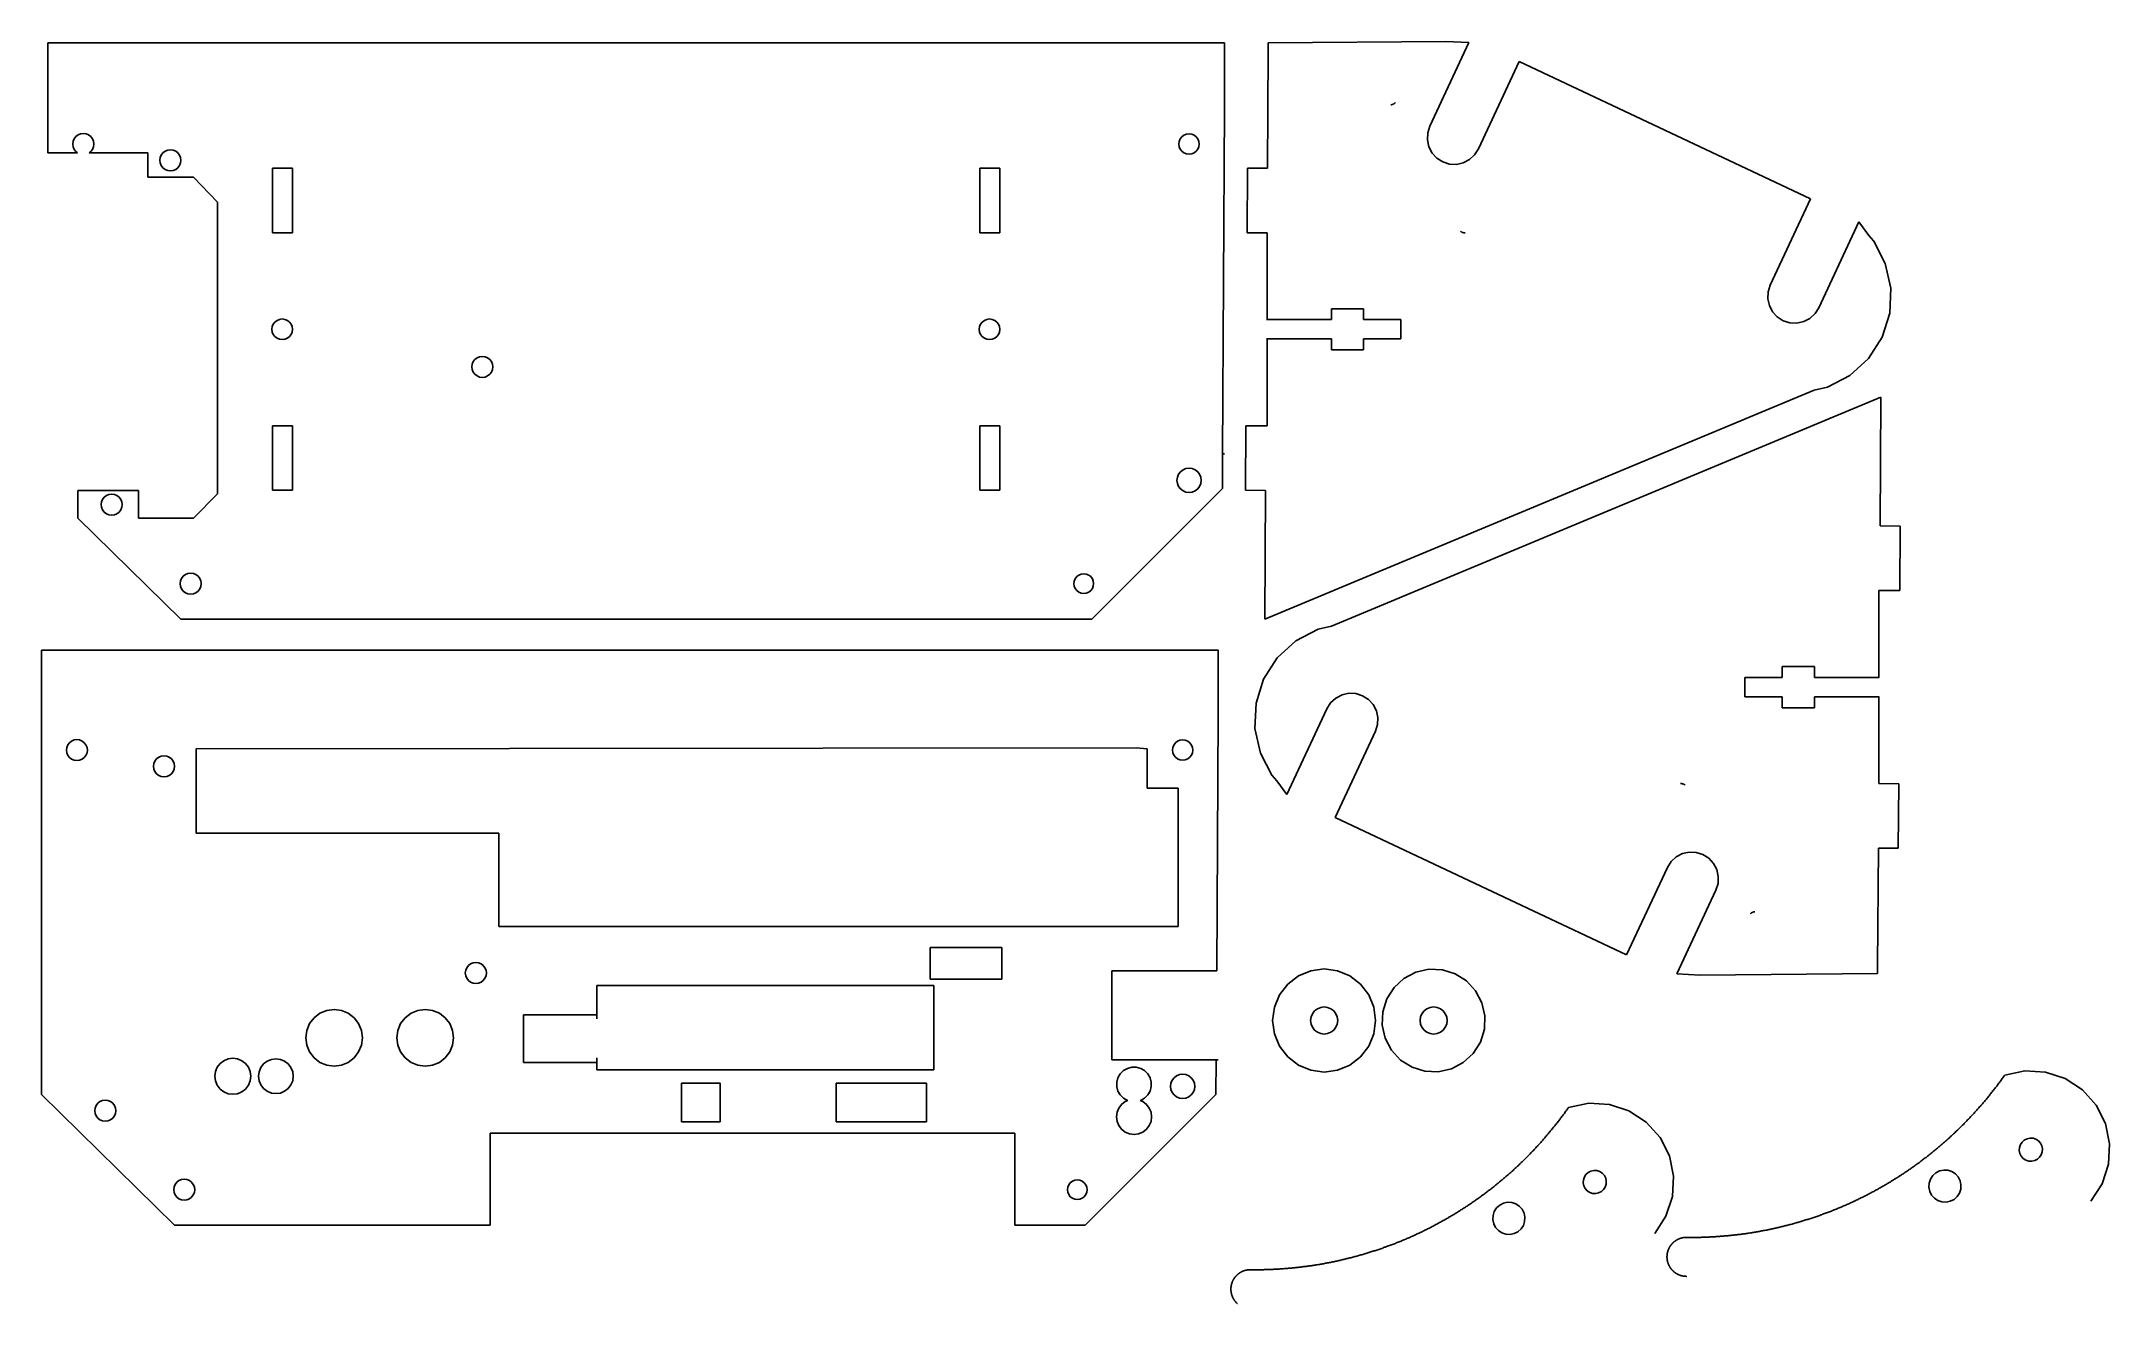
# Model space of a CAD drawing. Header units: metres. Extents: x 0 to 321, y 0 to 196.
import ezdxf

# ---------------------------------------------------------------- set-up
doc = ezdxf.new("R2010")
doc.units = ezdxf.units.M

msp = doc.modelspace()

# ---------------------------------------------------------------- linework, layer by layer
at = {"layer": 'Component#2'}
for p, q in [((22.41, 195.74), (1, 195.74)), ((1, 195.74), (1, 178.68)), ((22.41, 195.74), (35.9, 195.74)), ((35.9, 195.74), (39, 195.74)), ((39, 195.74), (145.76, 195.74)), ((145.76, 195.74), (148.86, 195.74)), ((148.86, 195.74), (156.11, 195.74)), ((183.76, 195.74), (156.11, 195.74)), ((183.76, 185.55), (183.76, 195.74)), ((183.45, 131.96), (183.76, 185.55)), ((4.94, 180.46), (4.88, 180.03)), ((4.88, 180.03), (4.94, 179.61)), ((5.1, 180.85), (4.94, 180.46)), ((5.36, 181.19), (5.1, 180.85)), ((5.7, 181.45), (5.36, 181.19)), ((6.09, 181.61), (5.7, 181.45)), ((6.52, 181.67), (6.09, 181.61)), ((6.94, 181.61), (6.52, 181.67)), ((7.33, 181.45), (6.94, 181.61)), ((7.67, 181.19), (7.33, 181.45)), ((7.93, 180.85), (7.67, 181.19)), ((8.1, 180.46), (7.93, 180.85)), ((8.15, 180.03), (8.1, 180.46)), ((8.1, 179.61), (8.15, 180.03)), ((176.72, 180.44), (176.66, 180.03)), ((176.66, 180.03), (176.72, 179.62)), ((176.87, 180.82), (176.72, 180.44)), ((177.12, 181.15), (176.87, 180.82)), ((177.45, 181.4), (177.12, 181.15)), ((177.83, 181.56), (177.45, 181.4)), ((178.24, 181.61), (177.83, 181.56)), ((178.65, 181.56), (178.24, 181.61)), ((179.03, 181.4), (178.65, 181.56)), ((179.36, 181.15), (179.03, 181.4)), ((179.61, 180.82), (179.36, 181.15)), ((179.77, 180.44), (179.61, 180.82)), ((179.82, 180.03), (179.77, 180.44)), ((179.77, 179.62), (179.82, 180.03)), ((3.65, 178.68), (1, 178.68)), ((5.62, 178.68), (3.65, 178.68)), ((4.94, 179.61), (5.1, 179.21)), ((5.1, 179.21), (5.36, 178.88)), ((5.36, 178.88), (5.62, 178.68)), ((7.41, 178.68), (7.67, 178.88)), ((16.51, 178.68), (7.41, 178.68)), ((7.67, 178.88), (7.93, 179.21)), ((7.93, 179.21), (8.1, 179.61)), ((16.51, 174.88), (16.51, 178.68)), ((18.46, 177.94), (18.4, 177.52)), ((18.4, 177.52), (18.46, 177.09)), ((18.62, 178.33), (18.46, 177.94)), ((18.46, 177.09), (18.62, 176.7)), ((18.88, 178.67), (18.62, 178.33)), ((18.62, 176.7), (18.88, 176.36)), ((19.22, 178.93), (18.88, 178.67)), ((19.62, 179.1), (19.22, 178.93)), ((20.04, 179.15), (19.62, 179.1)), ((20.46, 179.1), (20.04, 179.15)), ((20.86, 178.93), (20.46, 179.1)), ((21.2, 178.67), (20.86, 178.93)), ((21.46, 178.33), (21.2, 178.67)), ((21.2, 176.36), (21.46, 176.7)), ((21.62, 177.94), (21.46, 178.33)), ((21.46, 176.7), (21.62, 177.09)), ((21.68, 177.52), (21.62, 177.94)), ((21.62, 177.09), (21.68, 177.52)), ((176.72, 179.62), (176.87, 179.24)), ((176.87, 179.24), (177.12, 178.92)), ((177.12, 178.92), (177.45, 178.66)), ((177.45, 178.66), (177.83, 178.51)), ((177.83, 178.51), (178.24, 178.45)), ((178.24, 178.45), (178.65, 178.51)), ((178.65, 178.51), (179.03, 178.66)), ((179.03, 178.66), (179.36, 178.92)), ((179.36, 178.92), (179.61, 179.24)), ((179.61, 179.24), (179.77, 179.62)), ((23.61, 174.88), (16.51, 174.88)), ((18.88, 176.36), (19.22, 176.1)), ((19.22, 176.1), (19.62, 175.94)), ((19.62, 175.94), (20.04, 175.88)), ((20.04, 175.88), (20.46, 175.94)), ((20.46, 175.94), (20.86, 176.1)), ((20.86, 176.1), (21.2, 176.36)), ((23.61, 174.88), (27.36, 171.01)), ((39, 176.27), (35.9, 176.27)), ((35.9, 176.27), (35.9, 166.27)), ((39, 166.27), (39, 176.27)), ((148.86, 176.27), (145.76, 176.27)), ((145.76, 176.27), (145.76, 166.27)), ((148.86, 166.27), (148.86, 176.27)), ((27.36, 171.01), (27.36, 125.73)), ((35.9, 166.27), (39, 166.27)), ((145.76, 166.27), (148.86, 166.27)), ((35.8, 151.27), (35.85, 151.68)), ((35.85, 150.85), (35.8, 151.27)), ((35.85, 151.68), (36.01, 152.07)), ((36.01, 152.07), (36.27, 152.4)), ((36.27, 152.4), (36.6, 152.65)), ((36.6, 152.65), (36.99, 152.81)), ((36.99, 152.81), (37.4, 152.87)), ((37.4, 152.87), (37.81, 152.81)), ((37.81, 152.81), (38.2, 152.65)), ((38.2, 152.65), (38.53, 152.4)), ((38.53, 152.4), (38.79, 152.07)), ((38.79, 152.07), (38.95, 151.68)), ((38.95, 151.68), (39, 151.27)), ((39, 151.27), (38.95, 150.85)), ((145.66, 151.27), (145.71, 151.68)), ((145.71, 150.85), (145.66, 151.27)), ((145.71, 151.68), (145.87, 152.07)), ((145.87, 152.07), (146.13, 152.4)), ((146.13, 152.4), (146.46, 152.65)), ((146.46, 152.65), (146.84, 152.81)), ((146.84, 152.81), (147.26, 152.87)), ((147.26, 152.87), (147.67, 152.81)), ((147.67, 152.81), (148.06, 152.65)), ((148.06, 152.65), (148.39, 152.4)), ((148.39, 152.4), (148.64, 152.07)), ((148.64, 152.07), (148.8, 151.68)), ((148.8, 151.68), (148.86, 151.27)), ((148.86, 151.27), (148.8, 150.85)), ((36.01, 150.47), (35.85, 150.85)), ((36.27, 150.14), (36.01, 150.47)), ((36.6, 149.88), (36.27, 150.14)), ((36.99, 149.72), (36.6, 149.88)), ((37.4, 149.67), (36.99, 149.72)), ((37.81, 149.72), (37.4, 149.67)), ((38.2, 149.88), (37.81, 149.72)), ((38.53, 150.14), (38.2, 149.88)), ((38.79, 150.47), (38.53, 150.14)), ((38.95, 150.85), (38.79, 150.47)), ((145.87, 150.47), (145.71, 150.85)), ((146.13, 150.14), (145.87, 150.47)), ((146.46, 149.88), (146.13, 150.14)), ((146.84, 149.72), (146.46, 149.88)), ((147.26, 149.67), (146.84, 149.72)), ((147.67, 149.72), (147.26, 149.67)), ((148.06, 149.88), (147.67, 149.72)), ((148.39, 150.14), (148.06, 149.88)), ((148.64, 150.47), (148.39, 150.14)), ((148.8, 150.85), (148.64, 150.47)), ((66.9, 145.86), (66.84, 145.44)), ((66.84, 145.44), (66.9, 145.01)), ((67.06, 146.25), (66.9, 145.86)), ((66.9, 145.01), (67.06, 144.62)), ((67.32, 146.59), (67.06, 146.25)), ((67.06, 144.62), (67.32, 144.28)), ((67.66, 146.85), (67.32, 146.59)), ((68.05, 147.02), (67.66, 146.85)), ((68.48, 147.07), (68.05, 147.02)), ((68.9, 147.02), (68.48, 147.07)), ((69.29, 146.85), (68.9, 147.02)), ((69.63, 146.59), (69.29, 146.85)), ((69.89, 146.25), (69.63, 146.59)), ((69.63, 144.28), (69.89, 144.62)), ((70.06, 145.86), (69.89, 146.25)), ((69.89, 144.62), (70.06, 145.01)), ((70.11, 145.44), (70.06, 145.86)), ((70.06, 145.01), (70.11, 145.44)), ((67.32, 144.28), (67.66, 144.02)), ((67.66, 144.02), (68.05, 143.86)), ((68.05, 143.86), (68.48, 143.8)), ((68.48, 143.8), (68.9, 143.86)), ((68.9, 143.86), (69.29, 144.02)), ((69.29, 144.02), (69.63, 144.28)), ((39, 136.27), (35.9, 136.27)), ((35.9, 136.27), (35.9, 126.27)), ((39, 126.27), (39, 136.27)), ((148.86, 136.27), (145.76, 136.27)), ((145.76, 136.27), (145.76, 126.27)), ((148.86, 126.27), (148.86, 136.27)), ((183.45, 131.96), (183.42, 126.55)), ((183.45, 131.96), (183.76, 131.96)), ((176.61, 128.77), (176.42, 128.31)), ((176.91, 129.16), (176.61, 128.77)), ((177.3, 129.46), (176.91, 129.16)), ((177.75, 129.65), (177.3, 129.46)), ((178.24, 129.71), (177.75, 129.65)), ((178.73, 129.65), (178.24, 129.71)), ((179.19, 129.46), (178.73, 129.65)), ((179.58, 129.16), (179.19, 129.46)), ((179.88, 128.77), (179.58, 129.16)), ((180.06, 128.31), (179.88, 128.77)), ((15.07, 126.25), (5.66, 126.25)), ((5.66, 121.97), (5.66, 126.25)), ((10.1, 125.47), (9.76, 125.21)), ((10.5, 125.63), (10.1, 125.47)), ((10.92, 125.69), (10.5, 125.63)), ((11.34, 125.63), (10.92, 125.69)), ((11.74, 125.47), (11.34, 125.63)), ((12.08, 125.21), (11.74, 125.47)), ((15.07, 121.97), (15.07, 126.25)), ((27.36, 125.73), (23.61, 121.97)), ((35.9, 126.27), (39, 126.27)), ((145.76, 126.27), (148.86, 126.27)), ((163.13, 106.27), (183.42, 126.55)), ((176.42, 128.31), (176.35, 127.82)), ((176.35, 127.82), (176.42, 127.34)), ((176.42, 127.34), (176.61, 126.88)), ((176.61, 126.88), (176.91, 126.49)), ((176.91, 126.49), (177.3, 126.19)), ((177.3, 126.19), (177.75, 126)), ((177.75, 126), (178.24, 125.94)), ((178.24, 125.94), (178.73, 126)), ((178.73, 126), (179.19, 126.19)), ((179.19, 126.19), (179.58, 126.49)), ((179.58, 126.49), (179.88, 126.88)), ((179.88, 126.88), (180.06, 127.34)), ((180.13, 127.82), (180.06, 128.31)), ((180.06, 127.34), (180.13, 127.82)), ((9.34, 124.47), (9.28, 124.05)), ((9.28, 124.05), (9.34, 123.63)), ((9.5, 124.87), (9.34, 124.47)), ((9.34, 123.63), (9.5, 123.23)), ((9.76, 125.21), (9.5, 124.87)), ((9.5, 123.23), (9.76, 122.89)), ((9.76, 122.89), (10.1, 122.63)), ((10.1, 122.63), (10.5, 122.47)), ((10.5, 122.47), (10.92, 122.41)), ((10.92, 122.41), (11.34, 122.47)), ((11.34, 122.47), (11.74, 122.63)), ((11.74, 122.63), (12.08, 122.89)), ((12.34, 124.87), (12.08, 125.21)), ((12.08, 122.89), (12.34, 123.23)), ((12.5, 124.47), (12.34, 124.87)), ((12.34, 123.23), (12.5, 123.63)), ((12.56, 124.05), (12.5, 124.47)), ((12.5, 123.63), (12.56, 124.05)), ((5.66, 121.97), (21.66, 106.27)), ((15.07, 121.97), (23.61, 121.97)), ((21.77, 112.6), (21.61, 112.21)), ((22.03, 112.94), (21.77, 112.6)), ((22.37, 113.2), (22.03, 112.94)), ((22.76, 113.36), (22.37, 113.2)), ((23.19, 113.42), (22.76, 113.36)), ((23.61, 113.36), (23.19, 113.42)), ((24, 113.2), (23.61, 113.36)), ((24.34, 112.94), (24, 113.2)), ((24.6, 112.6), (24.34, 112.94)), ((24.77, 112.21), (24.6, 112.6)), ((160.56, 112.55), (160.4, 112.18)), ((160.8, 112.87), (160.56, 112.55)), ((161.12, 113.11), (160.8, 112.87)), ((161.49, 113.27), (161.12, 113.11)), ((161.89, 113.32), (161.49, 113.27)), ((162.28, 113.27), (161.89, 113.32)), ((162.65, 113.11), (162.28, 113.27)), ((162.97, 112.87), (162.65, 113.11)), ((163.22, 112.55), (162.97, 112.87)), ((163.37, 112.18), (163.22, 112.55)), ((21.61, 112.21), (21.55, 111.78)), ((21.55, 111.78), (21.61, 111.36)), ((21.61, 111.36), (21.77, 110.97)), ((21.77, 110.97), (22.03, 110.63)), ((22.03, 110.63), (22.37, 110.37)), ((22.37, 110.37), (22.76, 110.2)), ((22.76, 110.2), (23.19, 110.15)), ((23.19, 110.15), (23.61, 110.2)), ((23.61, 110.2), (24, 110.37)), ((24, 110.37), (24.34, 110.63)), ((24.34, 110.63), (24.6, 110.97)), ((24.6, 110.97), (24.77, 111.36)), ((24.82, 111.78), (24.77, 112.21)), ((24.77, 111.36), (24.82, 111.78)), ((160.4, 112.18), (160.35, 111.78)), ((160.35, 111.78), (160.4, 111.39)), ((160.4, 111.39), (160.56, 111.02)), ((160.56, 111.02), (160.8, 110.7)), ((160.8, 110.7), (161.12, 110.45)), ((161.12, 110.45), (161.49, 110.3)), ((161.49, 110.3), (161.89, 110.25)), ((161.89, 110.25), (162.28, 110.3)), ((162.28, 110.3), (162.65, 110.45)), ((162.65, 110.45), (162.97, 110.7)), ((162.97, 110.7), (163.22, 111.02)), ((163.22, 111.02), (163.37, 111.39)), ((163.42, 111.78), (163.37, 112.18)), ((163.37, 111.39), (163.42, 111.78)), ((21.66, 106.27), (28.78, 106.27)), ((35.9, 106.27), (28.78, 106.27)), ((39, 106.27), (35.9, 106.27)), ((145.76, 106.27), (39, 106.27)), ((148.86, 106.27), (145.76, 106.27)), ((155.99, 106.27), (148.86, 106.27)), ((155.99, 106.27), (163.13, 106.27))]:
    msp.add_line(p, q, dxfattribs=at)
at = {"layer": 'Component#3'}
for p, q in [((190.51, 195.74), (218.1, 195.97)), ((218.1, 195.97), (221.71, 195.81)), ((190.4, 176.27), (190.51, 194.47)), ((190.51, 194.47), (190.51, 195.74)), ((215.63, 182.79), (221.71, 195.81)), ((223.18, 179.27), (229.51, 192.85)), ((229.51, 192.85), (274.75, 171.52)), ((210.02, 186.28), (210.08, 186.31)), ((210.08, 186.31), (210.13, 186.35)), ((210.13, 186.35), (210.18, 186.39)), ((210.18, 186.39), (210.23, 186.44)), ((210.23, 186.44), (210.27, 186.49)), ((209.6, 186.14), (209.66, 186.14)), ((209.66, 186.14), (209.73, 186.16)), ((209.73, 186.16), (209.79, 186.17)), ((209.79, 186.17), (209.85, 186.19)), ((209.85, 186.19), (209.91, 186.22)), ((209.91, 186.22), (209.97, 186.24)), ((209.97, 186.24), (210.02, 186.28)), ((215.31, 181.75), (215.26, 180.67)), ((215.26, 180.67), (215.5, 179.61)), ((215.63, 182.79), (215.31, 181.75)), ((215.5, 179.61), (216, 178.64)), ((216, 178.64), (216.73, 177.84)), ((216.73, 177.84), (217.65, 177.26)), ((217.65, 177.26), (218.68, 176.93)), ((218.68, 176.93), (219.77, 176.88)), ((219.77, 176.88), (220.83, 177.12)), ((220.83, 177.12), (221.79, 177.62)), ((221.79, 177.62), (222.59, 178.35)), ((222.59, 178.35), (223.18, 179.27)), ((187.3, 176.27), (187.25, 166.27)), ((190.4, 176.27), (187.3, 176.27)), ((268.5, 158.13), (274.75, 171.52)), ((276.05, 154.62), (282.27, 167.97)), ((283.8, 165.81), (282.27, 167.97)), ((187.25, 166.27), (190.35, 166.25)), ((190.35, 166.25), (190.35, 152.77)), ((220.39, 166.49), (220.44, 166.45)), ((220.44, 166.45), (220.49, 166.41)), ((220.49, 166.41), (220.55, 166.38)), ((220.55, 166.38), (220.6, 166.35)), ((220.6, 166.35), (220.66, 166.32)), ((220.66, 166.32), (220.73, 166.3)), ((220.73, 166.3), (220.79, 166.29)), ((220.79, 166.29), (220.85, 166.27)), ((220.85, 166.27), (220.92, 166.26)), ((220.92, 166.26), (220.98, 166.26)), ((220.98, 166.26), (221.04, 166.26)), ((221.04, 166.26), (221.11, 166.26)), ((283.8, 165.81), (284.56, 164.98)), ((284.56, 164.98), (284.57, 164.93)), ((284.57, 164.93), (286.37, 161.51)), ((286.37, 161.51), (287.22, 157.68)), ((268.5, 158.13), (268.18, 157.1)), ((287.22, 157.68), (287.05, 153.77)), ((200.35, 154.47), (200.35, 152.77)), ((205.35, 154.47), (200.35, 154.47)), ((205.35, 152.77), (205.35, 154.47)), ((268.18, 157.1), (268.13, 156.01)), ((268.13, 156.01), (268.37, 154.95)), ((268.37, 154.95), (268.87, 153.99)), ((275.46, 153.7), (276.05, 154.62)), ((190.27, 152.77), (190.35, 152.77)), ((190.35, 152.77), (200.35, 152.77)), ((211.15, 152.77), (205.35, 152.77)), ((211.15, 149.77), (211.15, 152.77)), ((268.87, 153.99), (269.6, 153.19)), ((269.6, 153.19), (270.52, 152.6)), ((270.52, 152.6), (271.55, 152.28)), ((271.55, 152.28), (272.64, 152.23)), ((272.64, 152.23), (273.7, 152.47)), ((273.7, 152.47), (274.66, 152.97)), ((274.66, 152.97), (275.46, 153.7)), ((287.05, 153.77), (285.87, 150.04)), ((190.35, 149.77), (190.27, 149.77)), ((200.35, 149.77), (190.35, 149.77)), ((190.35, 149.77), (190.35, 136.27)), ((200.35, 149.77), (200.35, 148.07)), ((200.35, 148.07), (205.35, 148.07)), ((205.35, 149.77), (211.15, 149.77)), ((205.35, 148.07), (205.35, 149.77)), ((285.87, 150.04), (283.77, 146.73)), ((283.77, 146.73), (280.88, 144.09)), ((190, 106.27), (275.31, 141.82)), ((277.41, 142.28), (275.31, 141.82)), ((280.88, 144.09), (277.41, 142.28)), ((285.69, 140.72), (200.38, 105.17)), ((285.58, 120.74), (285.69, 140.72)), ((187.07, 136.27), (187.01, 126.27)), ((190.35, 136.27), (187.07, 136.27)), ((187.01, 126.27), (190.11, 126.25)), ((190.11, 126.25), (190, 106.27)), ((288.68, 120.72), (285.58, 120.74)), ((288.62, 110.72), (288.68, 120.72)), ((285.35, 97.22), (285.35, 110.72)), ((285.35, 110.72), (288.62, 110.72)), ((191.93, 100.26), (194.81, 102.9)), ((194.81, 102.9), (198.29, 104.71)), ((198.29, 104.71), (200.38, 105.17)), ((189.82, 96.95), (191.93, 100.26)), ((188.65, 93.22), (189.82, 96.95)), ((270.35, 97.22), (264.54, 97.22)), ((264.54, 97.22), (264.54, 94.22)), ((270.35, 98.92), (270.35, 97.22)), ((275.35, 98.92), (270.35, 98.92)), ((275.35, 97.22), (275.35, 98.92)), ((275.35, 97.22), (285.35, 97.22)), ((285.35, 97.22), (285.43, 97.22)), ((188.48, 89.31), (188.65, 93.22)), ((200.23, 93.29), (199.65, 92.37)), ((201.03, 94.02), (200.23, 93.29)), ((202, 94.52), (201.03, 94.02)), ((203.06, 94.76), (202, 94.52)), ((204.14, 94.71), (203.06, 94.76)), ((205.18, 94.38), (204.14, 94.71)), ((206.09, 93.8), (205.18, 94.38)), ((206.83, 93), (206.09, 93.8)), ((264.54, 94.22), (270.35, 94.22)), ((270.35, 94.22), (270.35, 92.52)), ((275.35, 92.52), (275.35, 94.22)), ((285.35, 94.22), (275.35, 94.22)), ((285.35, 80.74), (285.35, 94.22)), ((285.43, 94.22), (285.35, 94.22)), ((199.65, 92.37), (193.42, 79.02)), ((207.33, 92.04), (206.83, 93)), ((207.56, 90.98), (207.33, 92.04)), ((207.52, 89.89), (207.56, 90.98)), ((270.35, 92.52), (275.35, 92.52)), ((189.32, 85.48), (188.48, 89.31)), ((207.19, 88.86), (200.95, 75.47)), ((207.19, 88.86), (207.52, 89.89)), ((191.12, 82.06), (189.32, 85.48)), ((191.13, 82.01), (191.12, 82.06)), ((191.89, 81.18), (191.13, 82.01)), ((191.89, 81.18), (193.42, 79.02)), ((254.65, 80.73), (254.58, 80.73)), ((254.71, 80.73), (254.65, 80.73)), ((254.78, 80.73), (254.71, 80.73)), ((254.84, 80.72), (254.78, 80.73)), ((254.91, 80.7), (254.84, 80.72)), ((254.97, 80.69), (254.91, 80.7)), ((255.03, 80.66), (254.97, 80.69)), ((255.09, 80.64), (255.03, 80.66)), ((255.15, 80.61), (255.09, 80.64)), ((255.2, 80.58), (255.15, 80.61)), ((255.26, 80.54), (255.2, 80.58)), ((255.31, 80.5), (255.26, 80.54)), ((288.45, 80.72), (285.35, 80.74)), ((288.39, 70.72), (288.45, 80.72)), ((246.19, 54.14), (200.95, 75.47)), ((285.29, 70.72), (285.18, 52.52)), ((285.29, 70.72), (288.39, 70.72)), ((252.52, 67.72), (246.19, 54.14)), ((253.1, 68.64), (252.52, 67.72)), ((253.9, 69.37), (253.1, 68.64)), ((254.86, 69.87), (253.9, 69.37)), ((255.93, 70.11), (254.86, 69.87)), ((257.01, 70.06), (255.93, 70.11)), ((258.05, 69.73), (257.01, 70.06)), ((258.96, 69.15), (258.05, 69.73)), ((259.7, 68.35), (258.96, 69.15)), ((260.2, 67.38), (259.7, 68.35)), ((260.06, 64.2), (260.39, 65.24)), ((260.43, 66.32), (260.2, 67.38)), ((260.39, 65.24), (260.43, 66.32)), ((260.06, 64.2), (253.98, 51.18)), ((265.47, 60.55), (265.42, 60.5)), ((265.51, 60.6), (265.47, 60.55)), ((265.56, 60.64), (265.51, 60.6)), ((265.61, 60.68), (265.56, 60.64)), ((265.67, 60.71), (265.61, 60.68)), ((265.72, 60.74), (265.67, 60.71)), ((265.78, 60.77), (265.72, 60.74)), ((265.84, 60.8), (265.78, 60.77)), ((265.91, 60.82), (265.84, 60.8)), ((265.97, 60.83), (265.91, 60.82)), ((266.03, 60.85), (265.97, 60.83)), ((266.1, 60.85), (266.03, 60.85)), ((285.18, 52.52), (285.18, 51.25)), ((257.6, 51.02), (253.98, 51.18)), ((285.18, 51.25), (257.6, 51.02))]:
    msp.add_line(p, q, dxfattribs=at)
at = {"layer": 'Component#4'}
for p, q in [((0, 101.45), (182.76, 101.45)), ((0, 101.45), (0, 32.45)), ((182.76, 91.45), (182.76, 101.45)), ((182.53, 51.66), (182.76, 91.45)), ((4.1, 86.75), (3.94, 86.36)), ((4.36, 87.09), (4.1, 86.75)), ((4.7, 87.35), (4.36, 87.09)), ((5.09, 87.51), (4.7, 87.35)), ((5.52, 87.57), (5.09, 87.51)), ((5.94, 87.51), (5.52, 87.57)), ((6.33, 87.35), (5.94, 87.51)), ((6.67, 87.09), (6.33, 87.35)), ((6.93, 86.75), (6.67, 87.09)), ((7.1, 86.36), (6.93, 86.75)), ((176.12, 87.05), (175.87, 86.72)), ((176.45, 87.3), (176.12, 87.05)), ((176.83, 87.46), (176.45, 87.3)), ((177.24, 87.51), (176.83, 87.46)), ((177.65, 87.46), (177.24, 87.51)), ((178.03, 87.3), (177.65, 87.46)), ((178.36, 87.05), (178.03, 87.3)), ((178.61, 86.72), (178.36, 87.05)), ((3.94, 86.36), (3.88, 85.93)), ((3.88, 85.93), (3.94, 85.51)), ((3.94, 85.51), (4.1, 85.11)), ((4.1, 85.11), (4.36, 84.78)), ((4.36, 84.78), (4.7, 84.52)), ((4.7, 84.52), (5.09, 84.35)), ((5.09, 84.35), (5.52, 84.3)), ((5.52, 84.3), (5.94, 84.35)), ((5.94, 84.35), (6.33, 84.52)), ((6.33, 84.52), (6.67, 84.78)), ((6.67, 84.78), (6.93, 85.11)), ((6.93, 85.11), (7.1, 85.51)), ((7.15, 85.93), (7.1, 86.36)), ((7.1, 85.51), (7.15, 85.93)), ((17.46, 83.84), (17.4, 83.42)), ((17.62, 84.23), (17.46, 83.84)), ((17.88, 84.57), (17.62, 84.23)), ((18.22, 84.83), (17.88, 84.57)), ((18.62, 85), (18.22, 84.83)), ((19.04, 85.05), (18.62, 85)), ((19.46, 85), (19.04, 85.05)), ((19.86, 84.83), (19.46, 85)), ((20.2, 84.57), (19.86, 84.83)), ((20.46, 84.23), (20.2, 84.57)), ((20.62, 83.84), (20.46, 84.23)), ((20.68, 83.42), (20.62, 83.84)), ((170.04, 86.27), (24.05, 86.16)), ((24.05, 86.16), (24.05, 73.04)), ((171.75, 86.16), (170.04, 86.27)), ((171.75, 80.04), (171.75, 86.16)), ((175.72, 86.34), (175.66, 85.93)), ((175.66, 85.93), (175.72, 85.52)), ((175.87, 86.72), (175.72, 86.34)), ((175.72, 85.52), (175.87, 85.14)), ((175.87, 85.14), (176.12, 84.82)), ((176.12, 84.82), (176.45, 84.56)), ((176.45, 84.56), (176.83, 84.41)), ((176.83, 84.41), (177.24, 84.35)), ((177.24, 84.35), (177.65, 84.41)), ((177.65, 84.41), (178.03, 84.56)), ((178.03, 84.56), (178.36, 84.82)), ((178.36, 84.82), (178.61, 85.14)), ((178.77, 86.34), (178.61, 86.72)), ((178.61, 85.14), (178.77, 85.52)), ((178.82, 85.93), (178.77, 86.34)), ((178.77, 85.52), (178.82, 85.93)), ((17.4, 83.42), (17.46, 82.99)), ((17.46, 82.99), (17.62, 82.6)), ((17.62, 82.6), (17.88, 82.26)), ((17.88, 82.26), (18.22, 82)), ((18.22, 82), (18.62, 81.84)), ((18.62, 81.84), (19.04, 81.78)), ((19.04, 81.78), (19.46, 81.84)), ((19.46, 81.84), (19.86, 82)), ((19.86, 82), (20.2, 82.26)), ((20.2, 82.26), (20.46, 82.6)), ((20.46, 82.6), (20.62, 82.99)), ((20.62, 82.99), (20.68, 83.42)), ((176.54, 80.04), (171.75, 80.04)), ((176.54, 58.54), (176.54, 80.04)), ((24.05, 73.04), (71.04, 73.04)), ((71.04, 73.04), (71.04, 58.54)), ((71.04, 58.54), (176.54, 58.54)), ((138.05, 50.37), (138.05, 55.27)), ((138.05, 55.27), (149.15, 55.27)), ((149.15, 55.27), (149.15, 50.37)), ((65.9, 51.76), (65.84, 51.34)), ((66.06, 52.15), (65.9, 51.76)), ((66.32, 52.49), (66.06, 52.15)), ((66.66, 52.75), (66.32, 52.49)), ((67.05, 52.92), (66.66, 52.75)), ((67.48, 52.97), (67.05, 52.92)), ((67.9, 52.92), (67.48, 52.97)), ((68.29, 52.75), (67.9, 52.92)), ((68.63, 52.49), (68.29, 52.75)), ((68.89, 52.15), (68.63, 52.49)), ((69.06, 51.76), (68.89, 52.15)), ((69.11, 51.34), (69.06, 51.76)), ((166.23, 51.66), (166.23, 37.86)), ((182.53, 51.66), (166.23, 51.66)), ((65.84, 51.34), (65.9, 50.91)), ((65.9, 50.91), (66.06, 50.52)), ((66.06, 50.52), (66.32, 50.18)), ((66.32, 50.18), (66.66, 49.92)), ((66.66, 49.92), (67.05, 49.76)), ((67.05, 49.76), (67.48, 49.7)), ((67.48, 49.7), (67.9, 49.76)), ((67.9, 49.76), (68.29, 49.92)), ((68.29, 49.92), (68.63, 50.18)), ((68.63, 50.18), (68.89, 50.52)), ((68.89, 50.52), (69.06, 50.91)), ((69.06, 50.91), (69.11, 51.34)), ((86.28, 44.83), (86.28, 49.39)), ((86.28, 49.39), (138.62, 49.39)), ((149.15, 50.37), (138.05, 50.37)), ((138.62, 49.39), (138.62, 36.3)), ((43.26, 45.09), (42.35, 44.39)), ((44.32, 45.52), (43.26, 45.09)), ((45.46, 45.68), (44.32, 45.52)), ((46.6, 45.52), (45.46, 45.68)), ((47.66, 45.09), (46.6, 45.52)), ((48.57, 44.39), (47.66, 45.09)), ((57.41, 45.09), (56.5, 44.39)), ((58.47, 45.52), (57.41, 45.09)), ((59.61, 45.68), (58.47, 45.52)), ((60.75, 45.52), (59.61, 45.68)), ((61.81, 45.09), (60.75, 45.52)), ((62.73, 44.39), (61.81, 45.09)), ((41.21, 42.41), (41.06, 41.27)), ((41.65, 43.47), (41.21, 42.41)), ((42.35, 44.39), (41.65, 43.47)), ((49.27, 43.47), (48.57, 44.39)), ((49.71, 42.41), (49.27, 43.47)), ((49.86, 41.27), (49.71, 42.41)), ((55.36, 42.41), (55.21, 41.27)), ((55.8, 43.47), (55.36, 42.41)), ((56.5, 44.39), (55.8, 43.47)), ((63.43, 43.47), (62.73, 44.39)), ((63.87, 42.41), (63.43, 43.47)), ((64.02, 41.27), (63.87, 42.41)), ((74.88, 37.43), (74.88, 44.83)), ((74.88, 44.83), (86.28, 44.83)), ((86.28, 44.83), (86.28, 44.23)), ((41.06, 41.27), (41.21, 40.13)), ((41.21, 40.13), (41.65, 39.07)), ((41.65, 39.07), (42.35, 38.16)), ((48.57, 38.16), (49.27, 39.07)), ((49.27, 39.07), (49.71, 40.13)), ((49.71, 40.13), (49.86, 41.27)), ((55.21, 41.27), (55.36, 40.13)), ((55.36, 40.13), (55.8, 39.07)), ((55.8, 39.07), (56.5, 38.16)), ((62.73, 38.16), (63.43, 39.07)), ((63.43, 39.07), (63.87, 40.13)), ((63.87, 40.13), (64.02, 41.27)), ((27.03, 36.02), (26.93, 35.3)), ((27.31, 36.7), (27.03, 36.02)), ((27.75, 37.28), (27.31, 36.7)), ((28.33, 37.72), (27.75, 37.28)), ((29.01, 38), (28.33, 37.72)), ((29.73, 38.1), (29.01, 38)), ((30.46, 38), (29.73, 38.1)), ((31.13, 37.72), (30.46, 38)), ((31.71, 37.28), (31.13, 37.72)), ((32.16, 36.7), (31.71, 37.28)), ((32.44, 36.02), (32.16, 36.7)), ((32.53, 35.3), (32.44, 36.02)), ((33.82, 35.99), (33.72, 35.3)), ((34.09, 36.65), (33.82, 35.99)), ((34.51, 37.21), (34.09, 36.65)), ((35.07, 37.63), (34.51, 37.21)), ((35.72, 37.9), (35.07, 37.63)), ((36.42, 38), (35.72, 37.9)), ((37.12, 37.9), (36.42, 38)), ((37.77, 37.63), (37.12, 37.9)), ((38.33, 37.21), (37.77, 37.63)), ((38.76, 36.65), (38.33, 37.21)), ((39.03, 35.99), (38.76, 36.65)), ((39.12, 35.3), (39.03, 35.99)), ((42.35, 38.16), (43.26, 37.46)), ((43.26, 37.46), (44.32, 37.02)), ((44.32, 37.02), (45.46, 36.87)), ((45.46, 36.87), (46.6, 37.02)), ((46.6, 37.02), (47.66, 37.46)), ((47.66, 37.46), (48.57, 38.16)), ((56.5, 38.16), (57.41, 37.46)), ((57.41, 37.46), (58.47, 37.02)), ((58.47, 37.02), (59.61, 36.87)), ((59.61, 36.87), (60.75, 37.02)), ((60.75, 37.02), (61.81, 37.46)), ((61.81, 37.46), (62.73, 38.16)), ((86.28, 37.43), (74.88, 37.43)), ((86.28, 38.18), (86.28, 37.43)), ((86.28, 36.3), (86.28, 37.43)), ((138.62, 36.3), (86.28, 36.3)), ((166.23, 37.86), (182.45, 37.86)), ((167.55, 35.68), (167.2, 35.07)), ((168.05, 36.18), (167.55, 35.68)), ((168.66, 36.53), (168.05, 36.18)), ((169.34, 36.71), (168.66, 36.53)), ((170.04, 36.71), (169.34, 36.71)), ((170.73, 36.53), (170.04, 36.71)), ((171.34, 36.18), (170.73, 36.53)), ((171.83, 35.68), (171.34, 36.18)), ((172.19, 35.07), (171.83, 35.68)), ((176.3, 35.36), (175.91, 35.06)), ((176.75, 35.55), (176.3, 35.36)), ((177.24, 35.61), (176.75, 35.55)), ((177.73, 35.55), (177.24, 35.61)), ((178.19, 35.36), (177.73, 35.55)), ((178.58, 35.06), (178.19, 35.36)), ((182.42, 32.45), (182.45, 37.86)), ((182.45, 37.86), (182.76, 37.86)), ((0, 32.45), (20.66, 12.17)), ((26.93, 35.3), (27.03, 34.57)), ((27.03, 34.57), (27.31, 33.9)), ((27.31, 33.9), (27.75, 33.32)), ((27.75, 33.32), (28.33, 32.87)), ((28.33, 32.87), (29.01, 32.59)), ((29.01, 32.59), (29.73, 32.5)), ((29.73, 32.5), (30.46, 32.59)), ((30.46, 32.59), (31.13, 32.87)), ((31.13, 32.87), (31.71, 33.32)), ((31.71, 33.32), (32.16, 33.9)), ((32.16, 33.9), (32.44, 34.57)), ((32.44, 34.57), (32.53, 35.3)), ((33.72, 35.3), (33.82, 34.6)), ((33.82, 34.6), (34.09, 33.95)), ((34.09, 33.95), (34.51, 33.39)), ((34.51, 33.39), (35.07, 32.96)), ((35.07, 32.96), (35.72, 32.69)), ((35.72, 32.69), (36.42, 32.6)), ((36.42, 32.6), (37.12, 32.69)), ((37.12, 32.69), (37.77, 32.96)), ((37.77, 32.96), (38.33, 33.39)), ((38.33, 33.39), (38.76, 33.95)), ((38.76, 33.95), (39.03, 34.6)), ((39.03, 34.6), (39.12, 35.3)), ((99.43, 34.21), (99.43, 28.21)), ((105.43, 34.21), (99.43, 34.21)), ((105.43, 28.21), (105.43, 34.21)), ((123.43, 28.21), (123.43, 34.21)), ((123.43, 34.21), (137.45, 34.21)), ((137.45, 34.21), (137.45, 28.21)), ((162.13, 12.17), (182.42, 32.45)), ((167.2, 35.07), (167.02, 34.39)), ((167.02, 34.39), (167.02, 33.68)), ((167.02, 33.68), (167.2, 33)), ((167.2, 33), (167.55, 32.39)), ((167.55, 32.39), (168.05, 31.9)), ((171.34, 31.9), (171.84, 32.39)), ((171.84, 32.39), (172.19, 33.01)), ((172.37, 34.39), (172.19, 35.07)), ((172.19, 33.01), (172.37, 33.69)), ((172.37, 33.69), (172.37, 34.39)), ((175.42, 34.21), (175.35, 33.72)), ((175.35, 33.72), (175.42, 33.24)), ((175.61, 34.67), (175.42, 34.21)), ((175.42, 33.24), (175.61, 32.78)), ((175.91, 35.06), (175.61, 34.67)), ((175.61, 32.78), (175.91, 32.39)), ((175.91, 32.39), (176.3, 32.09)), ((178.19, 32.09), (178.58, 32.39)), ((178.88, 34.67), (178.58, 35.06)), ((178.58, 32.39), (178.88, 32.78)), ((179.06, 34.21), (178.88, 34.67)), ((178.88, 32.78), (179.06, 33.24)), ((179.13, 33.72), (179.06, 34.21)), ((179.06, 33.24), (179.13, 33.72)), ((8.34, 30.37), (8.28, 29.95)), ((8.28, 29.95), (8.34, 29.53)), ((8.5, 30.77), (8.34, 30.37)), ((8.34, 29.53), (8.5, 29.13)), ((8.76, 31.11), (8.5, 30.77)), ((8.5, 29.13), (8.76, 28.79)), ((9.1, 31.37), (8.76, 31.11)), ((9.5, 31.53), (9.1, 31.37)), ((9.92, 31.59), (9.5, 31.53)), ((10.34, 31.53), (9.92, 31.59)), ((10.74, 31.37), (10.34, 31.53)), ((11.08, 31.11), (10.74, 31.37)), ((11.34, 30.77), (11.08, 31.11)), ((11.08, 28.79), (11.34, 29.13)), ((11.5, 30.37), (11.34, 30.77)), ((11.34, 29.13), (11.5, 29.53)), ((11.56, 29.95), (11.5, 30.37)), ((11.5, 29.53), (11.56, 29.95)), ((167.06, 29.71), (166.96, 29.01)), ((166.96, 29.01), (167.06, 28.3)), ((167.33, 30.37), (167.06, 29.71)), ((167.76, 30.94), (167.33, 30.37)), ((168.33, 31.37), (167.76, 30.94)), ((168.05, 31.9), (168.66, 31.54)), ((168.71, 31.53), (168.33, 31.37)), ((168.66, 31.54), (168.71, 31.53)), ((170.67, 31.53), (170.73, 31.54)), ((171.06, 31.37), (170.67, 31.53)), ((170.73, 31.54), (171.34, 31.9)), ((171.62, 30.94), (171.06, 31.37)), ((172.06, 30.37), (171.62, 30.94)), ((172.33, 29.71), (172.06, 30.37)), ((172.42, 29.01), (172.33, 29.71)), ((172.33, 28.3), (172.42, 29.01)), ((176.3, 32.09), (176.75, 31.9)), ((176.75, 31.9), (177.24, 31.84)), ((177.24, 31.84), (177.73, 31.9)), ((177.73, 31.9), (178.19, 32.09)), ((8.76, 28.79), (9.1, 28.53)), ((9.1, 28.53), (9.5, 28.37)), ((9.5, 28.37), (9.92, 28.31)), ((9.92, 28.31), (10.34, 28.37)), ((10.34, 28.37), (10.74, 28.53)), ((10.74, 28.53), (11.08, 28.79)), ((69.68, 12.17), (69.68, 26.49)), ((69.68, 26.49), (151.19, 26.49)), ((99.43, 28.21), (101.13, 28.21)), ((101.13, 28.21), (105.43, 28.21)), ((137.45, 28.21), (123.43, 28.21)), ((151.19, 26.49), (151.19, 12.17)), ((167.06, 28.3), (167.33, 27.64)), ((167.33, 27.64), (167.76, 27.08)), ((167.76, 27.08), (168.33, 26.64)), ((168.33, 26.64), (168.99, 26.37)), ((168.99, 26.37), (169.69, 26.28)), ((169.69, 26.28), (170.4, 26.37)), ((170.4, 26.37), (171.06, 26.64)), ((171.06, 26.64), (171.62, 27.08)), ((171.62, 27.08), (172.06, 27.64)), ((172.06, 27.64), (172.33, 28.3)), ((22.19, 19.32), (21.76, 19.26)), ((22.61, 19.26), (22.19, 19.32)), ((20.61, 18.11), (20.55, 17.68)), ((20.55, 17.68), (20.61, 17.26)), ((20.77, 18.5), (20.61, 18.11)), ((20.61, 17.26), (20.77, 16.87)), ((21.03, 18.84), (20.77, 18.5)), ((20.77, 16.87), (21.03, 16.53)), ((21.37, 19.1), (21.03, 18.84)), ((21.03, 16.53), (21.37, 16.27)), ((21.76, 19.26), (21.37, 19.1)), ((21.37, 16.27), (21.76, 16.1)), ((21.76, 16.1), (22.19, 16.05)), ((22.19, 16.05), (22.61, 16.1)), ((23, 19.1), (22.61, 19.26)), ((22.61, 16.1), (23, 16.27)), ((23.34, 18.84), (23, 19.1)), ((23, 16.27), (23.34, 16.53)), ((23.6, 18.5), (23.34, 18.84)), ((23.34, 16.53), (23.6, 16.87)), ((23.77, 18.11), (23.6, 18.5)), ((23.6, 16.87), (23.77, 17.26)), ((23.82, 17.68), (23.77, 18.11)), ((23.77, 17.26), (23.82, 17.68)), ((159.4, 18.08), (159.35, 17.68)), ((159.35, 17.68), (159.4, 17.29)), ((159.56, 18.45), (159.4, 18.08)), ((159.4, 17.29), (159.56, 16.92)), ((159.8, 18.77), (159.56, 18.45)), ((159.56, 16.92), (159.8, 16.6)), ((160.12, 19.01), (159.8, 18.77)), ((159.8, 16.6), (160.12, 16.35)), ((160.49, 19.17), (160.12, 19.01)), ((160.12, 16.35), (160.49, 16.2)), ((160.89, 19.22), (160.49, 19.17)), ((160.49, 16.2), (160.89, 16.15)), ((161.28, 19.17), (160.89, 19.22)), ((160.89, 16.15), (161.28, 16.2)), ((161.65, 19.01), (161.28, 19.17)), ((161.28, 16.2), (161.65, 16.35)), ((161.97, 18.77), (161.65, 19.01)), ((161.65, 16.35), (161.97, 16.6)), ((162.22, 18.45), (161.97, 18.77)), ((161.97, 16.6), (162.22, 16.92)), ((162.37, 18.08), (162.22, 18.45)), ((162.22, 16.92), (162.37, 17.29)), ((162.42, 17.68), (162.37, 18.08)), ((162.37, 17.29), (162.42, 17.68)), ((20.66, 12.17), (69.68, 12.17)), ((151.19, 12.17), (162.13, 12.17))]:
    msp.add_line(p, q, dxfattribs=at)
at = {"layer": 'Layer0'}
for p, q in [((197.15, 51.68), (195.22, 50.88)), ((199.22, 51.96), (197.15, 51.68)), ((201.29, 51.68), (199.22, 51.96)), ((203.22, 50.88), (201.29, 51.68)), ((213.45, 51.46), (211.6, 50.49)), ((215.49, 51.92), (213.45, 51.46)), ((217.58, 51.84), (215.49, 51.92)), ((219.57, 51.22), (217.58, 51.84)), ((193.56, 49.61), (192.29, 47.96)), ((195.22, 50.88), (193.56, 49.61)), ((204.88, 49.61), (203.22, 50.88)), ((206.15, 47.96), (204.88, 49.61)), ((210.07, 49.07), (208.95, 47.31)), ((211.6, 50.49), (210.07, 49.07)), ((221.34, 50.1), (219.57, 51.22)), ((222.75, 48.57), (221.34, 50.1)), ((223.73, 46.72), (222.75, 48.57)), ((191.49, 46.03), (191.22, 43.96)), ((192.29, 47.96), (191.49, 46.03)), ((197.4, 45.01), (197.19, 44.5)), ((197.73, 45.44), (197.4, 45.01)), ((198.17, 45.77), (197.73, 45.44)), ((198.68, 45.98), (198.17, 45.77)), ((199.22, 46.06), (198.68, 45.98)), ((199.76, 45.98), (199.22, 46.06)), ((200.27, 45.77), (199.76, 45.98)), ((200.7, 45.44), (200.27, 45.77)), ((201.04, 45.01), (200.7, 45.44)), ((201.25, 44.5), (201.04, 45.01)), ((206.95, 46.03), (206.15, 47.96)), ((207.22, 43.96), (206.95, 46.03)), ((208.33, 45.31), (208.25, 43.23)), ((208.95, 47.31), (208.33, 45.31)), ((214.4, 45.01), (214.19, 44.5)), ((214.73, 45.44), (214.4, 45.01)), ((215.17, 45.77), (214.73, 45.44)), ((215.68, 45.98), (215.17, 45.77)), ((216.22, 46.06), (215.68, 45.98)), ((216.76, 45.98), (216.22, 46.06)), ((217.27, 45.77), (216.76, 45.98)), ((217.7, 45.44), (217.27, 45.77)), ((218.04, 45.01), (217.7, 45.44)), ((218.25, 44.5), (218.04, 45.01)), ((224.19, 44.68), (223.73, 46.72)), ((191.22, 43.96), (191.49, 41.88)), ((191.49, 41.88), (192.29, 39.96)), ((197.19, 44.5), (197.12, 43.96)), ((197.12, 43.96), (197.19, 43.41)), ((197.19, 43.41), (197.4, 42.91)), ((197.4, 42.91), (197.73, 42.47)), ((197.73, 42.47), (198.17, 42.14)), ((198.17, 42.14), (198.68, 41.93)), ((198.68, 41.93), (199.22, 41.86)), ((199.22, 41.86), (199.76, 41.93)), ((199.76, 41.93), (200.27, 42.14)), ((200.27, 42.14), (200.7, 42.47)), ((200.7, 42.47), (201.04, 42.91)), ((201.04, 42.91), (201.25, 43.41)), ((201.32, 43.96), (201.25, 44.5)), ((201.25, 43.41), (201.32, 43.96)), ((206.15, 39.96), (206.95, 41.88)), ((206.95, 41.88), (207.22, 43.96)), ((208.25, 43.23), (208.71, 41.19)), ((214.19, 44.5), (214.12, 43.96)), ((214.12, 43.96), (214.19, 43.41)), ((214.19, 43.41), (214.4, 42.91)), ((214.4, 42.91), (214.73, 42.47)), ((214.73, 42.47), (215.17, 42.14)), ((215.17, 42.14), (215.68, 41.93)), ((215.68, 41.93), (216.22, 41.86)), ((216.22, 41.86), (216.76, 41.93)), ((216.76, 41.93), (217.27, 42.14)), ((217.27, 42.14), (217.7, 42.47)), ((217.7, 42.47), (218.04, 42.91)), ((218.04, 42.91), (218.25, 43.41)), ((218.32, 43.96), (218.25, 44.5)), ((218.25, 43.41), (218.32, 43.96)), ((223.48, 40.6), (224.1, 42.6)), ((224.1, 42.6), (224.19, 44.68)), ((192.29, 39.96), (193.56, 38.3)), ((204.88, 38.3), (206.15, 39.96)), ((208.71, 41.19), (209.68, 39.34)), ((209.68, 39.34), (211.1, 37.81)), ((220.83, 37.42), (222.37, 38.84)), ((222.37, 38.84), (223.48, 40.6)), ((193.56, 38.3), (195.22, 37.03)), ((195.22, 37.03), (197.15, 36.23)), ((197.15, 36.23), (199.22, 35.96)), ((199.22, 35.96), (201.29, 36.23)), ((201.29, 36.23), (203.22, 37.03)), ((203.22, 37.03), (204.88, 38.3)), ((211.1, 37.81), (212.87, 36.69)), ((212.87, 36.69), (214.86, 36.07)), ((214.86, 36.07), (216.95, 35.99)), ((216.95, 35.99), (218.99, 36.45)), ((218.99, 36.45), (220.83, 37.42)), ((304.82, 35.35), (304.72, 35.21)), ((304.91, 35.48), (304.82, 35.35)), ((308.05, 36.13), (304.91, 35.48)), ((311.24, 35.96), (308.05, 36.13)), ((314.29, 34.96), (311.24, 35.96)), ((302.37, 32.14), (302.27, 32.01)), ((302.48, 32.26), (302.37, 32.14)), ((302.58, 32.39), (302.48, 32.26)), ((302.68, 32.51), (302.58, 32.39)), ((302.78, 32.64), (302.68, 32.51)), ((302.88, 32.77), (302.78, 32.64)), ((302.98, 32.89), (302.88, 32.77)), ((303.08, 33.02), (302.98, 32.89)), ((303.18, 33.15), (303.08, 33.02)), ((303.28, 33.27), (303.18, 33.15)), ((303.38, 33.4), (303.28, 33.27)), ((303.48, 33.53), (303.38, 33.4)), ((303.57, 33.66), (303.48, 33.53)), ((303.67, 33.78), (303.57, 33.66)), ((303.77, 33.91), (303.67, 33.78)), ((303.87, 34.04), (303.77, 33.91)), ((303.96, 34.17), (303.87, 34.04)), ((304.06, 34.3), (303.96, 34.17)), ((304.16, 34.43), (304.06, 34.3)), ((304.25, 34.56), (304.16, 34.43)), ((304.35, 34.69), (304.25, 34.56)), ((304.44, 34.82), (304.35, 34.69)), ((304.54, 34.95), (304.44, 34.82)), ((304.63, 35.08), (304.54, 34.95)), ((304.72, 35.21), (304.63, 35.08)), ((316.97, 33.21), (314.29, 34.96)), ((319.11, 30.82), (316.97, 33.21)), ((236.14, 29.03), (236.05, 28.9)), ((236.24, 29.16), (236.14, 29.03)), ((236.34, 29.29), (236.24, 29.16)), ((236.43, 29.41), (236.34, 29.29)), ((236.53, 29.54), (236.43, 29.41)), ((236.62, 29.67), (236.53, 29.54)), ((236.72, 29.81), (236.62, 29.67)), ((236.81, 29.94), (236.72, 29.81)), ((236.91, 30.07), (236.81, 29.94)), ((237, 30.2), (236.91, 30.07)), ((237.09, 30.33), (237, 30.2)), ((237.19, 30.46), (237.09, 30.33)), ((240.32, 31.12), (237.19, 30.46)), ((243.52, 30.94), (240.32, 31.12)), ((246.56, 29.94), (243.52, 30.94)), ((249.25, 28.19), (246.56, 29.94)), ((299.61, 28.99), (299.5, 28.87)), ((299.72, 29.1), (299.61, 28.99)), ((299.83, 29.22), (299.72, 29.1)), ((299.94, 29.34), (299.83, 29.22)), ((300.05, 29.46), (299.94, 29.34)), ((300.16, 29.58), (300.05, 29.46)), ((300.27, 29.7), (300.16, 29.58)), ((300.38, 29.81), (300.27, 29.7)), ((300.48, 29.93), (300.38, 29.81)), ((300.59, 30.05), (300.48, 29.93)), ((300.7, 30.17), (300.59, 30.05)), ((300.81, 30.29), (300.7, 30.17)), ((300.91, 30.42), (300.81, 30.29)), ((301.02, 30.54), (300.91, 30.42)), ((301.13, 30.66), (301.02, 30.54)), ((301.23, 30.78), (301.13, 30.66)), ((301.34, 30.9), (301.23, 30.78)), ((301.44, 31.02), (301.34, 30.9)), ((301.55, 31.15), (301.44, 31.02)), ((301.65, 31.27), (301.55, 31.15)), ((301.76, 31.39), (301.65, 31.27)), ((301.86, 31.52), (301.76, 31.39)), ((301.96, 31.64), (301.86, 31.52)), ((302.07, 31.76), (301.96, 31.64)), ((302.17, 31.89), (302.07, 31.76)), ((302.27, 32.01), (302.17, 31.89)), ((320.55, 27.96), (319.11, 30.82)), ((233.51, 25.76), (233.4, 25.64)), ((233.61, 25.89), (233.51, 25.76)), ((233.72, 26.01), (233.61, 25.89)), ((233.82, 26.13), (233.72, 26.01)), ((233.93, 26.25), (233.82, 26.13)), ((234.03, 26.38), (233.93, 26.25)), ((234.14, 26.5), (234.03, 26.38)), ((234.24, 26.62), (234.14, 26.5)), ((234.34, 26.75), (234.24, 26.62)), ((234.45, 26.87), (234.34, 26.75)), ((234.55, 27), (234.45, 26.87)), ((234.65, 27.12), (234.55, 27)), ((234.75, 27.25), (234.65, 27.12)), ((234.85, 27.37), (234.75, 27.25)), ((234.96, 27.5), (234.85, 27.37)), ((235.06, 27.62), (234.96, 27.5)), ((235.16, 27.75), (235.06, 27.62)), ((235.26, 27.88), (235.16, 27.75)), ((235.36, 28), (235.26, 27.88)), ((235.46, 28.13), (235.36, 28)), ((235.56, 28.26), (235.46, 28.13)), ((235.65, 28.38), (235.56, 28.26)), ((235.75, 28.51), (235.65, 28.38)), ((235.85, 28.64), (235.75, 28.51)), ((235.95, 28.77), (235.85, 28.64)), ((236.05, 28.9), (235.95, 28.77)), ((251.38, 25.8), (249.25, 28.19)), ((252.83, 22.95), (251.38, 25.8)), ((296.27, 25.71), (296.15, 25.6)), ((296.39, 25.82), (296.27, 25.71)), ((296.51, 25.93), (296.39, 25.82)), ((296.63, 26.04), (296.51, 25.93)), ((296.75, 26.14), (296.63, 26.04)), ((296.86, 26.25), (296.75, 26.14)), ((296.98, 26.36), (296.86, 26.25)), ((297.1, 26.48), (296.98, 26.36)), ((297.22, 26.59), (297.1, 26.48)), ((297.33, 26.7), (297.22, 26.59)), ((297.45, 26.81), (297.33, 26.7)), ((297.57, 26.92), (297.45, 26.81)), ((297.68, 27.03), (297.57, 26.92)), ((297.8, 27.14), (297.68, 27.03)), ((297.91, 27.26), (297.8, 27.14)), ((298.03, 27.37), (297.91, 27.26)), ((298.14, 27.48), (298.03, 27.37)), ((298.26, 27.6), (298.14, 27.48)), ((298.37, 27.71), (298.26, 27.6)), ((298.49, 27.83), (298.37, 27.71)), ((298.6, 27.94), (298.49, 27.83)), ((298.71, 28.06), (298.6, 27.94)), ((298.83, 28.17), (298.71, 28.06)), ((298.94, 28.29), (298.83, 28.17)), ((299.05, 28.4), (298.94, 28.29)), ((299.16, 28.52), (299.05, 28.4)), ((299.28, 28.63), (299.16, 28.52)), ((299.39, 28.75), (299.28, 28.63)), ((299.5, 28.87), (299.39, 28.75)), ((321.21, 24.83), (320.55, 27.96)), ((230.54, 22.58), (230.42, 22.47)), ((230.65, 22.7), (230.54, 22.58)), ((230.76, 22.81), (230.65, 22.7)), ((230.88, 22.92), (230.76, 22.81)), ((230.99, 23.04), (230.88, 22.92)), ((231.1, 23.15), (230.99, 23.04)), ((231.22, 23.27), (231.1, 23.15)), ((231.33, 23.39), (231.22, 23.27)), ((231.44, 23.5), (231.33, 23.39)), ((231.55, 23.62), (231.44, 23.5)), ((231.66, 23.74), (231.55, 23.62)), ((231.77, 23.85), (231.66, 23.74)), ((231.89, 23.97), (231.77, 23.85)), ((232, 24.09), (231.89, 23.97)), ((232.11, 24.2), (232, 24.09)), ((232.22, 24.32), (232.11, 24.2)), ((232.33, 24.44), (232.22, 24.32)), ((232.43, 24.56), (232.33, 24.44)), ((232.54, 24.68), (232.43, 24.56)), ((232.65, 24.8), (232.54, 24.68)), ((232.76, 24.92), (232.65, 24.8)), ((232.87, 25.04), (232.76, 24.92)), ((232.98, 25.16), (232.87, 25.04)), ((233.08, 25.28), (232.98, 25.16)), ((233.19, 25.4), (233.08, 25.28)), ((233.3, 25.52), (233.19, 25.4)), ((233.4, 25.64), (233.3, 25.52)), ((253.48, 19.81), (252.83, 22.95)), ((292.43, 22.51), (292.3, 22.41)), ((292.56, 22.61), (292.43, 22.51)), ((292.69, 22.7), (292.56, 22.61)), ((292.81, 22.8), (292.69, 22.7)), ((292.94, 22.9), (292.81, 22.8)), ((293.07, 23), (292.94, 22.9)), ((293.19, 23.1), (293.07, 23)), ((293.32, 23.2), (293.19, 23.1)), ((293.45, 23.3), (293.32, 23.2)), ((293.57, 23.4), (293.45, 23.3)), ((293.7, 23.51), (293.57, 23.4)), ((293.82, 23.61), (293.7, 23.51)), ((293.95, 23.71), (293.82, 23.61)), ((294.07, 23.81), (293.95, 23.71)), ((294.2, 23.91), (294.07, 23.81)), ((294.32, 24.02), (294.2, 23.91)), ((294.45, 24.12), (294.32, 24.02)), ((294.57, 24.22), (294.45, 24.12)), ((294.69, 24.33), (294.57, 24.22)), ((294.82, 24.43), (294.69, 24.33)), ((294.94, 24.54), (294.82, 24.43)), ((295.06, 24.64), (294.94, 24.54)), ((295.18, 24.75), (295.06, 24.64)), ((295.31, 24.85), (295.18, 24.75)), ((295.43, 24.96), (295.31, 24.85)), ((295.55, 25.06), (295.43, 24.96)), ((295.67, 25.17), (295.55, 25.06)), ((295.79, 25.28), (295.67, 25.17)), ((295.91, 25.39), (295.79, 25.28)), ((296.03, 25.49), (295.91, 25.39)), ((296.15, 25.6), (296.03, 25.49)), ((307.2, 24.23), (307.18, 23.76)), ((307.18, 23.76), (307.27, 23.3)), ((307.35, 24.68), (307.2, 24.23)), ((307.27, 23.3), (307.49, 22.88)), ((307.61, 25.07), (307.35, 24.68)), ((307.49, 22.88), (307.8, 22.53)), ((307.96, 25.39), (307.61, 25.07)), ((307.8, 22.53), (308.19, 22.28)), ((308.38, 25.6), (307.96, 25.39)), ((308.84, 25.69), (308.38, 25.6)), ((309.31, 25.67), (308.84, 25.69)), ((309.75, 25.52), (309.31, 25.67)), ((310.15, 25.26), (309.75, 25.52)), ((309.99, 22.41), (310.34, 22.73)), ((310.46, 24.91), (310.15, 25.26)), ((310.34, 22.73), (310.6, 23.12)), ((310.67, 24.49), (310.46, 24.91)), ((310.6, 23.12), (310.74, 23.57)), ((310.77, 24.03), (310.67, 24.49)), ((310.74, 23.57), (310.77, 24.03)), ((321.03, 21.63), (321.21, 24.83)), ((226.97, 19.31), (226.85, 19.21)), ((227.09, 19.42), (226.97, 19.31)), ((227.22, 19.52), (227.09, 19.42)), ((227.34, 19.63), (227.22, 19.52)), ((227.46, 19.73), (227.34, 19.63)), ((227.58, 19.84), (227.46, 19.73)), ((227.7, 19.94), (227.58, 19.84)), ((227.83, 20.05), (227.7, 19.94)), ((227.95, 20.16), (227.83, 20.05)), ((228.07, 20.26), (227.95, 20.16)), ((228.19, 20.37), (228.07, 20.26)), ((228.31, 20.48), (228.19, 20.37)), ((228.43, 20.58), (228.31, 20.48)), ((228.55, 20.69), (228.43, 20.58)), ((228.67, 20.8), (228.55, 20.69)), ((228.79, 20.91), (228.67, 20.8)), ((228.9, 21.02), (228.79, 20.91)), ((229.02, 21.13), (228.9, 21.02)), ((229.14, 21.24), (229.02, 21.13)), ((229.26, 21.35), (229.14, 21.24)), ((229.38, 21.46), (229.26, 21.35)), ((229.49, 21.57), (229.38, 21.46)), ((229.61, 21.68), (229.49, 21.57)), ((229.73, 21.79), (229.61, 21.68)), ((229.84, 21.9), (229.73, 21.79)), ((229.96, 22.02), (229.84, 21.9)), ((230.08, 22.13), (229.96, 22.02)), ((230.19, 22.24), (230.08, 22.13)), ((230.31, 22.35), (230.19, 22.24)), ((230.42, 22.47), (230.31, 22.35)), ((239.63, 19.66), (239.48, 19.22)), ((239.88, 20.06), (239.63, 19.66)), ((240.23, 20.37), (239.88, 20.06)), ((240.65, 20.58), (240.23, 20.37)), ((241.11, 20.68), (240.65, 20.58)), ((241.58, 20.65), (241.11, 20.68)), ((242.03, 20.51), (241.58, 20.65)), ((242.42, 20.25), (242.03, 20.51)), ((242.74, 19.9), (242.42, 20.25)), ((242.95, 19.48), (242.74, 19.9)), ((243.04, 19.02), (242.95, 19.48)), ((253.31, 16.61), (253.48, 19.81)), ((287.79, 19.3), (287.65, 19.21)), ((287.92, 19.38), (287.79, 19.3)), ((288.06, 19.47), (287.92, 19.38)), ((288.2, 19.55), (288.06, 19.47)), ((288.33, 19.64), (288.2, 19.55)), ((288.47, 19.73), (288.33, 19.64)), ((288.6, 19.82), (288.47, 19.73)), ((288.74, 19.9), (288.6, 19.82)), ((288.88, 19.99), (288.74, 19.9)), ((289.01, 20.08), (288.88, 19.99)), ((289.14, 20.17), (289.01, 20.08)), ((289.28, 20.26), (289.14, 20.17)), ((289.41, 20.35), (289.28, 20.26)), ((289.55, 20.44), (289.41, 20.35)), ((289.68, 20.53), (289.55, 20.44)), ((289.81, 20.62), (289.68, 20.53)), ((289.95, 20.71), (289.81, 20.62)), ((290.08, 20.8), (289.95, 20.71)), ((290.21, 20.89), (290.08, 20.8)), ((290.35, 20.99), (290.21, 20.89)), ((290.48, 21.08), (290.35, 20.99)), ((290.61, 21.17), (290.48, 21.08)), ((290.74, 21.26), (290.61, 21.17)), ((290.87, 21.36), (290.74, 21.26)), ((291, 21.45), (290.87, 21.36)), ((291.13, 21.55), (291, 21.45)), ((291.27, 21.64), (291.13, 21.55)), ((291.4, 21.74), (291.27, 21.64)), ((291.53, 21.83), (291.4, 21.74)), ((291.66, 21.93), (291.53, 21.83)), ((291.79, 22.02), (291.66, 21.93)), ((291.91, 22.12), (291.79, 22.02)), ((292.04, 22.22), (291.91, 22.12)), ((292.17, 22.31), (292.04, 22.22)), ((292.3, 22.41), (292.17, 22.31)), ((293.38, 19.33), (293.17, 18.71)), ((293.73, 19.88), (293.38, 19.33)), ((294.22, 20.31), (293.73, 19.88)), ((294.8, 20.61), (294.22, 20.31)), ((295.44, 20.74), (294.8, 20.61)), ((296.09, 20.71), (295.44, 20.74)), ((296.71, 20.5), (296.09, 20.71)), ((297.26, 20.15), (296.71, 20.5)), ((297.69, 19.66), (297.26, 20.15)), ((297.99, 19.08), (297.69, 19.66)), ((308.19, 22.28), (308.64, 22.13)), ((308.64, 22.13), (309.11, 22.1)), ((309.11, 22.1), (309.57, 22.2)), ((309.57, 22.2), (309.99, 22.41)), ((320.03, 18.58), (321.03, 21.63)), ((222.75, 16.06), (222.62, 15.97)), ((222.89, 16.16), (222.75, 16.06)), ((223.02, 16.25), (222.89, 16.16)), ((223.15, 16.34), (223.02, 16.25)), ((223.28, 16.44), (223.15, 16.34)), ((223.41, 16.53), (223.28, 16.44)), ((223.54, 16.62), (223.41, 16.53)), ((223.67, 16.72), (223.54, 16.62)), ((223.8, 16.82), (223.67, 16.72)), ((223.93, 16.91), (223.8, 16.82)), ((224.06, 17.01), (223.93, 16.91)), ((224.19, 17.1), (224.06, 17.01)), ((224.32, 17.2), (224.19, 17.1)), ((224.45, 17.3), (224.32, 17.2)), ((224.58, 17.39), (224.45, 17.3)), ((224.71, 17.49), (224.58, 17.39)), ((224.83, 17.59), (224.71, 17.49)), ((224.96, 17.69), (224.83, 17.59)), ((225.09, 17.79), (224.96, 17.69)), ((225.22, 17.89), (225.09, 17.79)), ((225.34, 17.99), (225.22, 17.89)), ((225.47, 18.09), (225.34, 17.99)), ((225.6, 18.19), (225.47, 18.09)), ((225.72, 18.29), (225.6, 18.19)), ((225.85, 18.39), (225.72, 18.29)), ((225.97, 18.49), (225.85, 18.39)), ((226.1, 18.59), (225.97, 18.49)), ((226.23, 18.69), (226.1, 18.59)), ((226.35, 18.8), (226.23, 18.69)), ((226.47, 18.9), (226.35, 18.8)), ((226.6, 19), (226.47, 18.9)), ((226.72, 19.1), (226.6, 19)), ((226.85, 19.21), (226.72, 19.1)), ((239.48, 19.22), (239.46, 18.75)), ((239.46, 18.75), (239.55, 18.29)), ((239.55, 18.29), (239.76, 17.87)), ((239.76, 17.87), (240.08, 17.52)), ((240.08, 17.52), (240.47, 17.26)), ((240.47, 17.26), (240.92, 17.11)), ((240.92, 17.11), (241.39, 17.09)), ((241.39, 17.09), (241.85, 17.18)), ((241.85, 17.18), (242.27, 17.4)), ((242.27, 17.4), (242.62, 17.71)), ((242.62, 17.71), (242.87, 18.1)), ((242.87, 18.1), (243.02, 18.55)), ((243.02, 18.55), (243.04, 19.02)), ((252.31, 13.57), (253.31, 16.61)), ((281.99, 16.11), (281.85, 16.04)), ((282.14, 16.18), (281.99, 16.11)), ((282.28, 16.25), (282.14, 16.18)), ((282.43, 16.33), (282.28, 16.25)), ((282.57, 16.4), (282.43, 16.33)), ((282.72, 16.47), (282.57, 16.4)), ((282.86, 16.54), (282.72, 16.47)), ((283.01, 16.61), (282.86, 16.54)), ((283.15, 16.68), (283.01, 16.61)), ((283.29, 16.76), (283.15, 16.68)), ((283.44, 16.83), (283.29, 16.76)), ((283.58, 16.9), (283.44, 16.83)), ((283.73, 16.98), (283.58, 16.9)), ((283.87, 17.05), (283.73, 16.98)), ((284.01, 17.13), (283.87, 17.05)), ((284.15, 17.2), (284.01, 17.13)), ((284.3, 17.28), (284.15, 17.2)), ((284.44, 17.36), (284.3, 17.28)), ((284.58, 17.43), (284.44, 17.36)), ((284.72, 17.51), (284.58, 17.43)), ((284.86, 17.59), (284.72, 17.51)), ((285.01, 17.66), (284.86, 17.59)), ((285.15, 17.74), (285.01, 17.66)), ((285.29, 17.82), (285.15, 17.74)), ((285.43, 17.9), (285.29, 17.82)), ((285.57, 17.98), (285.43, 17.9)), ((285.71, 18.06), (285.57, 17.98)), ((285.85, 18.14), (285.71, 18.06)), ((285.99, 18.22), (285.85, 18.14)), ((286.13, 18.3), (285.99, 18.22)), ((286.27, 18.38), (286.13, 18.3)), ((286.41, 18.46), (286.27, 18.38)), ((286.55, 18.54), (286.41, 18.46)), ((286.69, 18.63), (286.55, 18.54)), ((286.82, 18.71), (286.69, 18.63)), ((286.96, 18.79), (286.82, 18.71)), ((287.1, 18.87), (286.96, 18.79)), ((287.24, 18.96), (287.1, 18.87)), ((287.38, 19.04), (287.24, 18.96)), ((287.51, 19.13), (287.38, 19.04)), ((287.65, 19.21), (287.51, 19.13)), ((293.17, 18.71), (293.14, 18.06)), ((293.14, 18.06), (293.27, 17.42)), ((293.27, 17.42), (293.56, 16.84)), ((293.56, 16.84), (294, 16.35)), ((294, 16.35), (294.55, 16)), ((296.46, 15.89), (297.04, 16.19)), ((297.04, 16.19), (297.53, 16.62)), ((297.53, 16.62), (297.88, 17.17)), ((297.88, 17.17), (298.09, 17.79)), ((298.12, 18.44), (297.99, 19.08)), ((298.09, 17.79), (298.12, 18.44)), ((318.28, 15.9), (320.03, 18.58)), ((217.71, 12.88), (217.56, 12.8)), ((217.85, 12.96), (217.71, 12.88)), ((217.99, 13.04), (217.85, 12.96)), ((218.13, 13.12), (217.99, 13.04)), ((218.27, 13.2), (218.13, 13.12)), ((218.41, 13.28), (218.27, 13.2)), ((218.55, 13.36), (218.41, 13.28)), ((218.68, 13.45), (218.55, 13.36)), ((218.82, 13.53), (218.68, 13.45)), ((218.96, 13.61), (218.82, 13.53)), ((219.1, 13.69), (218.96, 13.61)), ((219.24, 13.78), (219.1, 13.69)), ((219.38, 13.86), (219.24, 13.78)), ((219.52, 13.94), (219.38, 13.86)), ((219.65, 14.03), (219.52, 13.94)), ((219.79, 14.11), (219.65, 14.03)), ((219.93, 14.2), (219.79, 14.11)), ((220.06, 14.28), (219.93, 14.2)), ((220.2, 14.37), (220.06, 14.28)), ((220.34, 14.45), (220.2, 14.37)), ((220.47, 14.54), (220.34, 14.45)), ((220.61, 14.63), (220.47, 14.54)), ((220.75, 14.71), (220.61, 14.63)), ((220.88, 14.8), (220.75, 14.71)), ((221.02, 14.89), (220.88, 14.8)), ((221.15, 14.98), (221.02, 14.89)), ((221.29, 15.06), (221.15, 14.98)), ((221.42, 15.15), (221.29, 15.06)), ((221.56, 15.24), (221.42, 15.15)), ((221.69, 15.33), (221.56, 15.24)), ((221.82, 15.42), (221.69, 15.33)), ((221.96, 15.51), (221.82, 15.42)), ((222.09, 15.6), (221.96, 15.51)), ((222.22, 15.69), (222.09, 15.6)), ((222.36, 15.79), (222.22, 15.69)), ((222.49, 15.88), (222.36, 15.79)), ((222.62, 15.97), (222.49, 15.88)), ((225.45, 13.7), (225.41, 13.05)), ((225.41, 13.05), (225.55, 12.41)), ((225.65, 14.32), (225.45, 13.7)), ((226.01, 14.86), (225.65, 14.32)), ((226.5, 15.3), (226.01, 14.86)), ((227.08, 15.59), (226.5, 15.3)), ((227.72, 15.73), (227.08, 15.59)), ((228.37, 15.69), (227.72, 15.73)), ((228.99, 15.49), (228.37, 15.69)), ((229.53, 15.13), (228.99, 15.49)), ((229.97, 14.64), (229.53, 15.13)), ((230.26, 14.06), (229.97, 14.64)), ((230.4, 13.42), (230.26, 14.06)), ((230.36, 12.77), (230.4, 13.42)), ((250.56, 10.89), (252.31, 13.57)), ((273.73, 12.89), (273.58, 12.84)), ((273.89, 12.94), (273.73, 12.89)), ((274.04, 12.99), (273.89, 12.94)), ((274.2, 13.04), (274.04, 12.99)), ((274.35, 13.08), (274.2, 13.04)), ((274.5, 13.13), (274.35, 13.08)), ((274.66, 13.18), (274.5, 13.13)), ((274.81, 13.23), (274.66, 13.18)), ((274.96, 13.28), (274.81, 13.23)), ((275.12, 13.33), (274.96, 13.28)), ((275.27, 13.39), (275.12, 13.33)), ((275.42, 13.44), (275.27, 13.39)), ((275.58, 13.49), (275.42, 13.44)), ((275.73, 13.54), (275.58, 13.49)), ((275.88, 13.59), (275.73, 13.54)), ((276.03, 13.65), (275.88, 13.59)), ((276.19, 13.7), (276.03, 13.65)), ((276.34, 13.76), (276.19, 13.7)), ((276.49, 13.81), (276.34, 13.76)), ((276.64, 13.87), (276.49, 13.81)), ((276.79, 13.92), (276.64, 13.87)), ((276.94, 13.98), (276.79, 13.92)), ((277.1, 14.03), (276.94, 13.98)), ((277.25, 14.09), (277.1, 14.03)), ((277.4, 14.15), (277.25, 14.09)), ((277.55, 14.2), (277.4, 14.15)), ((277.7, 14.26), (277.55, 14.2)), ((277.85, 14.32), (277.7, 14.26)), ((278, 14.38), (277.85, 14.32)), ((278.15, 14.44), (278, 14.38)), ((278.3, 14.5), (278.15, 14.44)), ((278.45, 14.56), (278.3, 14.5)), ((278.6, 14.62), (278.45, 14.56)), ((278.75, 14.68), (278.6, 14.62)), ((278.9, 14.74), (278.75, 14.68)), ((279.05, 14.8), (278.9, 14.74)), ((279.2, 14.86), (279.05, 14.8)), ((279.34, 14.92), (279.2, 14.86)), ((279.49, 14.99), (279.34, 14.92)), ((279.64, 15.05), (279.49, 14.99)), ((279.79, 15.11), (279.64, 15.05)), ((279.94, 15.18), (279.79, 15.11)), ((280.09, 15.24), (279.94, 15.18)), ((280.23, 15.31), (280.09, 15.24)), ((280.38, 15.37), (280.23, 15.31)), ((280.53, 15.44), (280.38, 15.37)), ((280.68, 15.5), (280.53, 15.44)), ((280.82, 15.57), (280.68, 15.5)), ((280.97, 15.64), (280.82, 15.57)), ((281.12, 15.7), (280.97, 15.64)), ((281.26, 15.77), (281.12, 15.7)), ((281.41, 15.84), (281.26, 15.77)), ((281.56, 15.91), (281.41, 15.84)), ((281.7, 15.98), (281.56, 15.91)), ((281.85, 16.04), (281.7, 15.98)), ((294.55, 16), (295.17, 15.79)), ((295.17, 15.79), (295.82, 15.76)), ((295.82, 15.76), (296.46, 15.89)), ((211.03, 9.66), (210.88, 9.6)), ((211.17, 9.72), (211.03, 9.66)), ((211.32, 9.78), (211.17, 9.72)), ((211.47, 9.85), (211.32, 9.78)), ((211.62, 9.91), (211.47, 9.85)), ((211.77, 9.97), (211.62, 9.91)), ((211.92, 10.03), (211.77, 9.97)), ((212.07, 10.1), (211.92, 10.03)), ((212.21, 10.16), (212.07, 10.1)), ((212.36, 10.23), (212.21, 10.16)), ((212.51, 10.29), (212.36, 10.23)), ((212.66, 10.36), (212.51, 10.29)), ((212.81, 10.42), (212.66, 10.36)), ((212.95, 10.49), (212.81, 10.42)), ((213.1, 10.55), (212.95, 10.49)), ((213.25, 10.62), (213.1, 10.55)), ((213.39, 10.69), (213.25, 10.62)), ((213.54, 10.76), (213.39, 10.69)), ((213.69, 10.82), (213.54, 10.76)), ((213.83, 10.89), (213.69, 10.82)), ((213.98, 10.96), (213.83, 10.89)), ((214.12, 11.03), (213.98, 10.96)), ((214.27, 11.1), (214.12, 11.03)), ((214.42, 11.17), (214.27, 11.1)), ((214.56, 11.24), (214.42, 11.17)), ((214.71, 11.31), (214.56, 11.24)), ((214.85, 11.38), (214.71, 11.31)), ((215, 11.45), (214.85, 11.38)), ((215.14, 11.52), (215, 11.45)), ((215.28, 11.6), (215.14, 11.52)), ((215.43, 11.67), (215.28, 11.6)), ((215.57, 11.74), (215.43, 11.67)), ((215.72, 11.82), (215.57, 11.74)), ((215.86, 11.89), (215.72, 11.82)), ((216, 11.96), (215.86, 11.89)), ((216.15, 12.04), (216, 11.96)), ((216.29, 12.11), (216.15, 12.04)), ((216.43, 12.19), (216.29, 12.11)), ((216.57, 12.26), (216.43, 12.19)), ((216.72, 12.34), (216.57, 12.26)), ((216.86, 12.42), (216.72, 12.34)), ((217, 12.49), (216.86, 12.42)), ((217.14, 12.57), (217, 12.49)), ((217.28, 12.65), (217.14, 12.57)), ((217.42, 12.73), (217.28, 12.65)), ((217.56, 12.8), (217.42, 12.73)), ((225.55, 12.41), (225.84, 11.82)), ((225.84, 11.82), (226.28, 11.34)), ((226.28, 11.34), (226.82, 10.98)), ((226.82, 10.98), (227.44, 10.78)), ((227.44, 10.78), (228.09, 10.74)), ((228.09, 10.74), (228.73, 10.88)), ((228.73, 10.88), (229.32, 11.17)), ((229.32, 11.17), (229.8, 11.61)), ((229.8, 11.61), (230.16, 12.15)), ((230.16, 12.15), (230.36, 12.77)), ((253.61, 9.63), (253.63, 9.65)), ((253.63, 9.65), (253.65, 9.66)), ((253.65, 9.66), (253.67, 9.68)), ((253.67, 9.68), (253.69, 9.69)), ((253.69, 9.69), (253.72, 9.71)), ((253.72, 9.71), (253.74, 9.73)), ((253.74, 9.73), (253.76, 9.74)), ((253.76, 9.74), (253.78, 9.76)), ((253.78, 9.76), (253.8, 9.77)), ((253.8, 9.77), (253.82, 9.79)), ((253.82, 9.79), (253.85, 9.8)), ((253.85, 9.8), (253.87, 9.81)), ((253.87, 9.81), (253.89, 9.83)), ((253.89, 9.83), (253.91, 9.84)), ((253.91, 9.84), (253.94, 9.86)), ((253.94, 9.86), (253.96, 9.87)), ((253.96, 9.87), (253.98, 9.88)), ((253.98, 9.88), (254, 9.9)), ((254, 9.9), (254.03, 9.91)), ((254.03, 9.91), (254.05, 9.92)), ((254.05, 9.92), (254.07, 9.93)), ((254.07, 9.93), (254.1, 9.95)), ((254.1, 9.95), (254.12, 9.96)), ((254.12, 9.96), (254.14, 9.97)), ((254.14, 9.97), (254.17, 9.98)), ((254.17, 9.98), (254.19, 9.99)), ((254.19, 9.99), (254.22, 10)), ((254.22, 10), (254.24, 10.01)), ((254.24, 10.01), (254.26, 10.03)), ((254.26, 10.03), (254.29, 10.04)), ((254.29, 10.04), (254.31, 10.05)), ((254.31, 10.05), (254.34, 10.06)), ((254.34, 10.06), (254.36, 10.07)), ((254.36, 10.07), (254.39, 10.08)), ((254.39, 10.08), (254.41, 10.09)), ((254.41, 10.09), (254.44, 10.09)), ((254.44, 10.09), (254.46, 10.1)), ((254.46, 10.1), (254.48, 10.11)), ((254.48, 10.11), (254.51, 10.12)), ((254.51, 10.12), (254.53, 10.13)), ((254.53, 10.13), (254.56, 10.14)), ((254.56, 10.14), (254.58, 10.15)), ((254.58, 10.15), (254.61, 10.15)), ((254.61, 10.15), (254.64, 10.16)), ((254.64, 10.16), (254.66, 10.17)), ((254.66, 10.17), (254.69, 10.18)), ((254.69, 10.18), (254.71, 10.18)), ((254.71, 10.18), (254.74, 10.19)), ((254.74, 10.19), (254.76, 10.2)), ((254.76, 10.2), (254.79, 10.2)), ((254.79, 10.2), (254.81, 10.21)), ((254.81, 10.21), (254.84, 10.21)), ((254.84, 10.21), (254.87, 10.22)), ((254.87, 10.22), (254.89, 10.22)), ((254.89, 10.22), (254.92, 10.23)), ((254.92, 10.23), (254.94, 10.23)), ((254.94, 10.23), (254.97, 10.24)), ((254.97, 10.24), (255, 10.24)), ((255, 10.24), (255.02, 10.25)), ((255.02, 10.25), (255.05, 10.25)), ((255.05, 10.25), (255.07, 10.26)), ((255.07, 10.26), (255.1, 10.26)), ((255.1, 10.26), (255.13, 10.26)), ((255.13, 10.26), (255.15, 10.27)), ((255.18, 10.27), (255.15, 10.27)), ((255.2, 10.27), (255.18, 10.27)), ((255.23, 10.27), (255.2, 10.27)), ((255.23, 10.27), (255.26, 10.28)), ((255.26, 10.28), (255.28, 10.29)), ((255.31, 10.28), (255.28, 10.29)), ((255.34, 10.28), (255.31, 10.28)), ((255.36, 10.28), (255.34, 10.28)), ((255.39, 10.28), (255.36, 10.28)), ((255.42, 10.28), (255.39, 10.28)), ((255.44, 10.28), (255.42, 10.28)), ((255.6, 10.28), (255.44, 10.28)), ((255.76, 10.28), (255.6, 10.28)), ((255.93, 10.28), (255.76, 10.28)), ((256.09, 10.28), (255.93, 10.28)), ((256.25, 10.28), (256.09, 10.28)), ((256.41, 10.28), (256.25, 10.28)), ((256.57, 10.28), (256.41, 10.28)), ((256.73, 10.28), (256.57, 10.28)), ((256.89, 10.28), (256.73, 10.28)), ((257.06, 10.28), (256.89, 10.28)), ((257.22, 10.28), (257.06, 10.28)), ((257.38, 10.29), (257.22, 10.28)), ((257.54, 10.29), (257.38, 10.29)), ((257.7, 10.29), (257.54, 10.29)), ((257.86, 10.3), (257.7, 10.29)), ((258.02, 10.3), (257.86, 10.3)), ((258.18, 10.31), (258.02, 10.3)), ((258.35, 10.31), (258.18, 10.31)), ((258.51, 10.32), (258.35, 10.31)), ((258.67, 10.33), (258.51, 10.32)), ((258.83, 10.33), (258.67, 10.33)), ((258.99, 10.34), (258.83, 10.33)), ((259.15, 10.35), (258.99, 10.34)), ((259.31, 10.35), (259.15, 10.35)), ((259.47, 10.36), (259.31, 10.35)), ((259.63, 10.37), (259.47, 10.36)), ((259.8, 10.38), (259.63, 10.37)), ((259.96, 10.39), (259.8, 10.38)), ((260.12, 10.4), (259.96, 10.39)), ((260.28, 10.41), (260.12, 10.4)), ((260.44, 10.42), (260.28, 10.41)), ((260.6, 10.43), (260.44, 10.42)), ((260.76, 10.45), (260.6, 10.43)), ((260.92, 10.46), (260.76, 10.45)), ((261.08, 10.47), (260.92, 10.46)), ((261.24, 10.48), (261.08, 10.47)), ((261.4, 10.5), (261.24, 10.48)), ((261.57, 10.51), (261.4, 10.5)), ((261.73, 10.53), (261.57, 10.51)), ((261.89, 10.54), (261.73, 10.53)), ((262.05, 10.56), (261.89, 10.54)), ((262.21, 10.57), (262.05, 10.56)), ((262.37, 10.59), (262.21, 10.57)), ((262.53, 10.61), (262.37, 10.59)), ((262.69, 10.62), (262.53, 10.61)), ((262.85, 10.64), (262.69, 10.62)), ((263.01, 10.66), (262.85, 10.64)), ((263.17, 10.68), (263.01, 10.66)), ((263.33, 10.7), (263.17, 10.68)), ((263.49, 10.71), (263.33, 10.7)), ((263.65, 10.73), (263.49, 10.71)), ((263.81, 10.75), (263.65, 10.73)), ((263.97, 10.78), (263.81, 10.75)), ((264.13, 10.8), (263.97, 10.78)), ((264.29, 10.82), (264.13, 10.8)), ((264.45, 10.84), (264.29, 10.82)), ((264.61, 10.86), (264.45, 10.84)), ((264.77, 10.88), (264.61, 10.86)), ((264.93, 10.91), (264.77, 10.88)), ((265.09, 10.93), (264.93, 10.91)), ((265.25, 10.96), (265.09, 10.93)), ((265.41, 10.98), (265.25, 10.96)), ((265.57, 11), (265.41, 10.98)), ((265.73, 11.03), (265.57, 11)), ((265.89, 11.06), (265.73, 11.03)), ((266.05, 11.08), (265.89, 11.06)), ((266.2, 11.11), (266.05, 11.08)), ((266.36, 11.14), (266.2, 11.11)), ((266.52, 11.16), (266.36, 11.14)), ((266.68, 11.19), (266.52, 11.16)), ((266.84, 11.22), (266.68, 11.19)), ((267, 11.25), (266.84, 11.22)), ((267.16, 11.28), (267, 11.25)), ((267.32, 11.31), (267.16, 11.28)), ((267.47, 11.34), (267.32, 11.31)), ((267.63, 11.37), (267.47, 11.34)), ((267.79, 11.4), (267.63, 11.37)), ((267.95, 11.43), (267.79, 11.4)), ((268.11, 11.46), (267.95, 11.43)), ((268.27, 11.49), (268.11, 11.46)), ((268.42, 11.53), (268.27, 11.49)), ((268.58, 11.56), (268.42, 11.53)), ((268.74, 11.59), (268.58, 11.56)), ((268.9, 11.63), (268.74, 11.59)), ((269.06, 11.66), (268.9, 11.63)), ((269.21, 11.7), (269.06, 11.66)), ((269.37, 11.73), (269.21, 11.7)), ((269.53, 11.77), (269.37, 11.73)), ((269.68, 11.8), (269.53, 11.77)), ((269.84, 11.84), (269.68, 11.8)), ((270, 11.88), (269.84, 11.84)), ((270.16, 11.92), (270, 11.88)), ((270.31, 11.95), (270.16, 11.92)), ((270.47, 11.99), (270.31, 11.95)), ((270.63, 12.03), (270.47, 11.99)), ((270.78, 12.07), (270.63, 12.03)), ((270.94, 12.11), (270.78, 12.07)), ((271.1, 12.15), (270.94, 12.11)), ((271.25, 12.19), (271.1, 12.15)), ((271.41, 12.23), (271.25, 12.19)), ((271.56, 12.27), (271.41, 12.23)), ((271.72, 12.31), (271.56, 12.27)), ((271.88, 12.35), (271.72, 12.31)), ((272.03, 12.4), (271.88, 12.35)), ((272.19, 12.44), (272.03, 12.4)), ((272.34, 12.48), (272.19, 12.44)), ((272.5, 12.53), (272.34, 12.48)), ((272.65, 12.57), (272.5, 12.53)), ((272.81, 12.62), (272.65, 12.57)), ((272.96, 12.66), (272.81, 12.62)), ((273.12, 12.71), (272.96, 12.66)), ((273.27, 12.75), (273.12, 12.71)), ((273.43, 12.8), (273.27, 12.75)), ((273.58, 12.84), (273.43, 12.8)), ((200.38, 6.45), (200.23, 6.41)), ((200.54, 6.48), (200.38, 6.45)), ((200.7, 6.51), (200.54, 6.48)), ((200.86, 6.54), (200.7, 6.51)), ((201.02, 6.58), (200.86, 6.54)), ((201.17, 6.61), (201.02, 6.58)), ((201.33, 6.65), (201.17, 6.61)), ((201.49, 6.68), (201.33, 6.65)), ((201.65, 6.72), (201.49, 6.68)), ((201.8, 6.75), (201.65, 6.72)), ((201.96, 6.79), (201.8, 6.75)), ((202.12, 6.83), (201.96, 6.79)), ((202.28, 6.86), (202.12, 6.83)), ((202.43, 6.9), (202.28, 6.86)), ((202.59, 6.94), (202.43, 6.9)), ((202.75, 6.98), (202.59, 6.94)), ((202.9, 7.01), (202.75, 6.98)), ((203.06, 7.05), (202.9, 7.01)), ((203.22, 7.09), (203.06, 7.05)), ((203.37, 7.13), (203.22, 7.09)), ((203.53, 7.17), (203.37, 7.13)), ((203.68, 7.21), (203.53, 7.17)), ((203.84, 7.25), (203.68, 7.21)), ((204, 7.3), (203.84, 7.25)), ((204.15, 7.34), (204, 7.3)), ((204.31, 7.38), (204.15, 7.34)), ((204.46, 7.42), (204.31, 7.38)), ((204.62, 7.47), (204.46, 7.42)), ((204.77, 7.51), (204.62, 7.47)), ((204.93, 7.55), (204.77, 7.51)), ((205.08, 7.6), (204.93, 7.55)), ((205.24, 7.64), (205.08, 7.6)), ((205.39, 7.69), (205.24, 7.64)), ((205.55, 7.74), (205.39, 7.69)), ((205.7, 7.78), (205.55, 7.74)), ((205.86, 7.83), (205.7, 7.78)), ((206.01, 7.88), (205.86, 7.83)), ((206.17, 7.92), (206.01, 7.88)), ((206.32, 7.97), (206.17, 7.92)), ((206.47, 8.02), (206.32, 7.97)), ((206.63, 8.07), (206.47, 8.02)), ((206.78, 8.12), (206.63, 8.07)), ((206.93, 8.17), (206.78, 8.12)), ((207.09, 8.22), (206.93, 8.17)), ((207.24, 8.27), (207.09, 8.22)), ((207.39, 8.32), (207.24, 8.27)), ((207.55, 8.37), (207.39, 8.32)), ((207.7, 8.42), (207.55, 8.37)), ((207.85, 8.47), (207.7, 8.42)), ((208.01, 8.53), (207.85, 8.47)), ((208.16, 8.58), (208.01, 8.53)), ((208.31, 8.63), (208.16, 8.58)), ((208.46, 8.69), (208.31, 8.63)), ((208.61, 8.74), (208.46, 8.69)), ((208.77, 8.79), (208.61, 8.74)), ((208.92, 8.85), (208.77, 8.79)), ((209.07, 8.9), (208.92, 8.85)), ((209.22, 8.96), (209.07, 8.9)), ((209.37, 9.02), (209.22, 8.96)), ((209.52, 9.07), (209.37, 9.02)), ((209.67, 9.13), (209.52, 9.07)), ((209.82, 9.19), (209.67, 9.13)), ((209.98, 9.25), (209.82, 9.19)), ((210.13, 9.3), (209.98, 9.25)), ((210.28, 9.36), (210.13, 9.3)), ((210.43, 9.42), (210.28, 9.36)), ((210.58, 9.48), (210.43, 9.42)), ((210.73, 9.54), (210.58, 9.48)), ((210.88, 9.6), (210.73, 9.54)), ((252.46, 7.35), (252.47, 7.37)), ((252.46, 7.32), (252.46, 7.35)), ((252.46, 7.29), (252.46, 7.32)), ((252.46, 7.27), (252.46, 7.29)), ((252.46, 7.24), (252.46, 7.27)), ((252.46, 7.21), (252.46, 7.24)), ((252.46, 7.19), (252.46, 7.21)), ((252.46, 7.16), (252.46, 7.19)), ((252.47, 7.13), (252.46, 7.16)), ((252.47, 7.5), (252.48, 7.53)), ((252.47, 7.48), (252.47, 7.5)), ((252.47, 7.45), (252.47, 7.48)), ((252.47, 7.42), (252.47, 7.45)), ((252.47, 7.4), (252.47, 7.42)), ((252.47, 7.37), (252.47, 7.4)), ((252.47, 7.11), (252.47, 7.13)), ((252.47, 7.08), (252.47, 7.11)), ((252.47, 7.06), (252.47, 7.08)), ((252.47, 7.03), (252.47, 7.06)), ((252.47, 7), (252.47, 7.03)), ((252.48, 6.98), (252.47, 7)), ((252.48, 7.61), (252.49, 7.63)), ((252.48, 7.58), (252.48, 7.61)), ((252.48, 7.56), (252.48, 7.58)), ((252.48, 7.53), (252.48, 7.56)), ((252.48, 6.95), (252.48, 6.98)), ((252.48, 6.92), (252.48, 6.95)), ((252.48, 6.9), (252.48, 6.92)), ((252.49, 6.87), (252.48, 6.9)), ((252.49, 7.69), (252.5, 7.71)), ((252.49, 7.66), (252.49, 7.69)), ((252.49, 7.63), (252.49, 7.66)), ((252.49, 6.84), (252.49, 6.87)), ((252.5, 6.82), (252.49, 6.84)), ((252.5, 7.74), (252.51, 7.77)), ((252.5, 7.71), (252.5, 7.74)), ((252.5, 6.79), (252.5, 6.82)), ((252.5, 6.77), (252.5, 6.79)), ((252.51, 6.74), (252.5, 6.77)), ((252.51, 7.82), (252.52, 7.84)), ((252.51, 7.79), (252.51, 7.82)), ((252.51, 7.77), (252.51, 7.79)), ((252.51, 6.71), (252.51, 6.74)), ((252.52, 6.69), (252.51, 6.71)), ((252.52, 7.84), (252.53, 7.87)), ((252.52, 6.66), (252.52, 6.69)), ((252.53, 6.64), (252.52, 6.66)), ((252.53, 7.89), (252.54, 7.92)), ((252.53, 7.87), (252.53, 7.89)), ((252.53, 6.61), (252.53, 6.64)), ((252.54, 6.59), (252.53, 6.61)), ((252.54, 7.95), (252.55, 7.97)), ((252.54, 7.92), (252.54, 7.95)), ((252.54, 6.56), (252.54, 6.59)), ((252.55, 6.53), (252.54, 6.56)), ((252.55, 8), (252.56, 8.02)), ((252.55, 7.97), (252.55, 8)), ((252.56, 6.51), (252.55, 6.53)), ((252.56, 8.02), (252.57, 8.05)), ((252.56, 6.48), (252.56, 6.51)), ((252.57, 6.46), (252.56, 6.48)), ((252.57, 8.07), (252.58, 8.1)), ((252.57, 8.05), (252.57, 8.07)), ((252.58, 6.43), (252.57, 6.46)), ((252.58, 8.1), (252.59, 8.12)), ((252.59, 6.41), (252.58, 6.43)), ((252.59, 8.12), (252.6, 8.15)), ((252.6, 8.15), (252.61, 8.18)), ((252.61, 8.2), (252.62, 8.23)), ((252.61, 8.18), (252.61, 8.2)), ((252.62, 8.23), (252.63, 8.25)), ((252.63, 8.25), (252.64, 8.28)), ((252.64, 8.28), (252.65, 8.3)), ((252.65, 8.3), (252.66, 8.32)), ((252.66, 8.32), (252.67, 8.35)), ((252.67, 8.35), (252.68, 8.37)), ((252.68, 8.37), (252.69, 8.4)), ((252.69, 8.4), (252.7, 8.42)), ((252.7, 8.42), (252.71, 8.45)), ((252.71, 8.45), (252.72, 8.47)), ((252.72, 8.47), (252.73, 8.5)), ((252.73, 8.5), (252.74, 8.52)), ((252.74, 8.52), (252.75, 8.54)), ((252.75, 8.54), (252.76, 8.57)), ((252.76, 8.57), (252.77, 8.59)), ((252.77, 8.59), (252.78, 8.62)), ((252.78, 8.62), (252.8, 8.64)), ((252.8, 8.64), (252.81, 8.66)), ((252.81, 8.66), (252.82, 8.69)), ((252.82, 8.69), (252.83, 8.71)), ((252.83, 8.71), (252.85, 8.73)), ((252.85, 8.73), (252.86, 8.75)), ((252.86, 8.75), (252.87, 8.78)), ((252.87, 8.78), (252.89, 8.8)), ((252.89, 8.8), (252.9, 8.82)), ((252.9, 8.82), (252.91, 8.85)), ((252.91, 8.85), (252.93, 8.87)), ((252.93, 8.87), (252.94, 8.89)), ((252.94, 8.89), (252.95, 8.91)), ((252.95, 8.91), (252.97, 8.93)), ((252.97, 8.93), (252.98, 8.96)), ((252.98, 8.96), (253, 8.98)), ((253, 8.98), (253.01, 9)), ((253.01, 9), (253.03, 9.02)), ((253.03, 9.02), (253.04, 9.04)), ((253.04, 9.04), (253.06, 9.06)), ((253.06, 9.06), (253.08, 9.09)), ((253.08, 9.09), (253.09, 9.11)), ((253.09, 9.11), (253.11, 9.13)), ((253.11, 9.13), (253.12, 9.15)), ((253.12, 9.15), (253.14, 9.17)), ((253.14, 9.17), (253.16, 9.19)), ((253.16, 9.19), (253.18, 9.21)), ((253.18, 9.21), (253.19, 9.23)), ((253.19, 9.23), (253.21, 9.25)), ((253.21, 9.25), (253.23, 9.27)), ((253.23, 9.27), (253.24, 9.29)), ((253.24, 9.29), (253.26, 9.31)), ((253.26, 9.31), (253.28, 9.33)), ((253.28, 9.33), (253.3, 9.35)), ((253.3, 9.35), (253.32, 9.37)), ((253.32, 9.37), (253.34, 9.38)), ((253.34, 9.38), (253.35, 9.4)), ((253.35, 9.4), (253.37, 9.42)), ((253.37, 9.42), (253.39, 9.44)), ((253.39, 9.44), (253.41, 9.46)), ((253.41, 9.46), (253.43, 9.48)), ((253.43, 9.48), (253.45, 9.49)), ((253.45, 9.49), (253.47, 9.51)), ((253.47, 9.51), (253.49, 9.53)), ((253.49, 9.53), (253.51, 9.55)), ((253.51, 9.55), (253.53, 9.56)), ((253.53, 9.56), (253.55, 9.58)), ((253.55, 9.58), (253.57, 9.6)), ((253.57, 9.6), (253.59, 9.61)), ((253.59, 9.61), (253.61, 9.63)), ((184.9, 3.21), (184.91, 3.23)), ((184.91, 3.23), (184.92, 3.26)), ((184.92, 3.28), (184.93, 3.31)), ((184.92, 3.26), (184.92, 3.28)), ((184.93, 3.31), (184.94, 3.33)), ((184.94, 3.33), (184.95, 3.36)), ((184.95, 3.36), (184.96, 3.38)), ((184.96, 3.38), (184.97, 3.41)), ((184.97, 3.41), (184.98, 3.43)), ((184.98, 3.43), (184.99, 3.46)), ((184.99, 3.46), (185, 3.48)), ((185, 3.48), (185.01, 3.5)), ((185.01, 3.5), (185.03, 3.53)), ((185.03, 3.53), (185.04, 3.55)), ((185.04, 3.55), (185.05, 3.58)), ((185.05, 3.58), (185.06, 3.6)), ((185.06, 3.6), (185.07, 3.62)), ((185.07, 3.62), (185.08, 3.65)), ((185.08, 3.65), (185.1, 3.67)), ((185.1, 3.67), (185.11, 3.69)), ((185.11, 3.69), (185.12, 3.72)), ((185.12, 3.72), (185.14, 3.74)), ((185.14, 3.74), (185.15, 3.76)), ((185.15, 3.76), (185.16, 3.78)), ((185.16, 3.78), (185.18, 3.81)), ((185.18, 3.81), (185.19, 3.83)), ((185.19, 3.83), (185.2, 3.85)), ((185.2, 3.85), (185.22, 3.87)), ((185.22, 3.87), (185.23, 3.9)), ((185.23, 3.9), (185.25, 3.92)), ((185.25, 3.92), (185.26, 3.94)), ((185.26, 3.94), (185.28, 3.96)), ((185.28, 3.96), (185.29, 3.98)), ((185.29, 3.98), (185.31, 4.01)), ((185.31, 4.01), (185.32, 4.03)), ((185.32, 4.03), (185.34, 4.05)), ((185.34, 4.05), (185.35, 4.07)), ((185.35, 4.07), (185.37, 4.09)), ((185.37, 4.09), (185.39, 4.11)), ((185.39, 4.11), (185.4, 4.13)), ((185.4, 4.13), (185.42, 4.15)), ((185.42, 4.15), (185.44, 4.17)), ((185.44, 4.17), (185.45, 4.19)), ((185.45, 4.19), (185.47, 4.21)), ((185.47, 4.21), (185.49, 4.23)), ((185.49, 4.23), (185.5, 4.25)), ((185.5, 4.25), (185.52, 4.27)), ((185.52, 4.27), (185.54, 4.29)), ((185.54, 4.29), (185.56, 4.31)), ((185.56, 4.31), (185.58, 4.33)), ((185.58, 4.33), (185.59, 4.35)), ((185.59, 4.35), (185.61, 4.37)), ((185.61, 4.37), (185.63, 4.39)), ((185.63, 4.39), (185.65, 4.41)), ((185.65, 4.41), (185.67, 4.42)), ((185.67, 4.42), (185.69, 4.44)), ((185.69, 4.44), (185.71, 4.46)), ((185.71, 4.46), (185.73, 4.48)), ((185.73, 4.48), (185.75, 4.5)), ((185.75, 4.5), (185.77, 4.51)), ((185.77, 4.51), (185.79, 4.53)), ((185.79, 4.53), (185.81, 4.55)), ((185.81, 4.55), (185.83, 4.57)), ((185.83, 4.57), (185.85, 4.58)), ((185.85, 4.58), (185.87, 4.6)), ((185.87, 4.6), (185.89, 4.62)), ((185.89, 4.62), (185.91, 4.63)), ((185.91, 4.63), (185.93, 4.65)), ((185.93, 4.65), (185.95, 4.66)), ((185.95, 4.66), (185.97, 4.68)), ((185.97, 4.68), (185.99, 4.69)), ((185.99, 4.69), (186.01, 4.71)), ((186.01, 4.71), (186.04, 4.73)), ((186.04, 4.73), (186.06, 4.74)), ((186.06, 4.74), (186.08, 4.76)), ((186.08, 4.76), (186.1, 4.77)), ((186.1, 4.77), (186.12, 4.78)), ((186.12, 4.78), (186.15, 4.8)), ((186.15, 4.8), (186.17, 4.81)), ((186.17, 4.81), (186.19, 4.83)), ((186.19, 4.83), (186.21, 4.84)), ((186.21, 4.84), (186.24, 4.85)), ((186.24, 4.85), (186.26, 4.87)), ((186.26, 4.87), (186.28, 4.88)), ((186.28, 4.88), (186.3, 4.89)), ((186.3, 4.89), (186.33, 4.91)), ((186.33, 4.91), (186.35, 4.92)), ((186.35, 4.92), (186.37, 4.93)), ((186.37, 4.93), (186.4, 4.94)), ((186.4, 4.94), (186.42, 4.95)), ((186.42, 4.95), (186.44, 4.97)), ((186.44, 4.97), (186.47, 4.98)), ((186.47, 4.98), (186.49, 4.99)), ((186.49, 4.99), (186.52, 5)), ((186.52, 5), (186.54, 5.01)), ((186.54, 5.01), (186.56, 5.02)), ((186.56, 5.02), (186.59, 5.03)), ((186.59, 5.03), (186.61, 5.04)), ((186.61, 5.04), (186.64, 5.05)), ((186.64, 5.05), (186.66, 5.06)), ((186.66, 5.06), (186.69, 5.07)), ((186.69, 5.07), (186.71, 5.08)), ((186.71, 5.08), (186.74, 5.09)), ((186.74, 5.09), (186.76, 5.1)), ((186.76, 5.1), (186.79, 5.11)), ((186.79, 5.11), (186.81, 5.11)), ((186.81, 5.11), (186.84, 5.12)), ((186.84, 5.12), (186.86, 5.13)), ((186.86, 5.13), (186.89, 5.14)), ((186.89, 5.14), (186.91, 5.15)), ((186.91, 5.15), (186.94, 5.15)), ((186.94, 5.15), (186.96, 5.16)), ((186.96, 5.16), (186.99, 5.17)), ((186.99, 5.17), (187.01, 5.17)), ((187.01, 5.17), (187.04, 5.18)), ((187.04, 5.18), (187.07, 5.19)), ((187.07, 5.19), (187.09, 5.19)), ((187.09, 5.19), (187.12, 5.2)), ((187.12, 5.2), (187.14, 5.2)), ((187.14, 5.2), (187.17, 5.21)), ((187.17, 5.21), (187.19, 5.21)), ((187.19, 5.21), (187.22, 5.22)), ((187.22, 5.22), (187.25, 5.22)), ((187.25, 5.22), (187.27, 5.23)), ((187.27, 5.23), (187.3, 5.23)), ((187.3, 5.23), (187.32, 5.24)), ((187.32, 5.24), (187.35, 5.24)), ((187.35, 5.24), (187.38, 5.24)), ((187.38, 5.24), (187.4, 5.25)), ((187.4, 5.25), (187.43, 5.25)), ((187.46, 5.25), (187.43, 5.25)), ((187.48, 5.26), (187.46, 5.25)), ((187.51, 5.26), (187.48, 5.26)), ((187.51, 5.26), (187.53, 5.26)), ((187.53, 5.26), (187.56, 5.27)), ((187.59, 5.26), (187.56, 5.27)), ((187.61, 5.26), (187.59, 5.26)), ((187.64, 5.27), (187.61, 5.26)), ((187.67, 5.27), (187.64, 5.27)), ((187.69, 5.27), (187.67, 5.27)), ((187.72, 5.27), (187.69, 5.27)), ((187.88, 5.27), (187.72, 5.27)), ((188.04, 5.26), (187.88, 5.27)), ((188.2, 5.26), (188.04, 5.26)), ((188.36, 5.26), (188.2, 5.26)), ((188.53, 5.26), (188.36, 5.26)), ((188.69, 5.26), (188.53, 5.26)), ((188.85, 5.26), (188.69, 5.26)), ((189.01, 5.26), (188.85, 5.26)), ((189.17, 5.26), (189.01, 5.26)), ((189.33, 5.27), (189.17, 5.26)), ((189.49, 5.27), (189.33, 5.27)), ((189.65, 5.27), (189.49, 5.27)), ((189.82, 5.27), (189.65, 5.27)), ((189.98, 5.28), (189.82, 5.27)), ((190.14, 5.28), (189.98, 5.28)), ((190.3, 5.29), (190.14, 5.28)), ((190.46, 5.29), (190.3, 5.29)), ((190.62, 5.3), (190.46, 5.29)), ((190.78, 5.3), (190.62, 5.3)), ((190.94, 5.31), (190.78, 5.3)), ((191.11, 5.32), (190.94, 5.31)), ((191.27, 5.32), (191.11, 5.32)), ((191.43, 5.33), (191.27, 5.32)), ((191.59, 5.34), (191.43, 5.33)), ((191.75, 5.35), (191.59, 5.34)), ((191.91, 5.36), (191.75, 5.35)), ((192.07, 5.37), (191.91, 5.36)), ((192.23, 5.37), (192.07, 5.37)), ((192.39, 5.38), (192.23, 5.37)), ((192.56, 5.4), (192.39, 5.38)), ((192.72, 5.41), (192.56, 5.4)), ((192.88, 5.42), (192.72, 5.41)), ((193.04, 5.43), (192.88, 5.42)), ((193.2, 5.44), (193.04, 5.43)), ((193.36, 5.46), (193.2, 5.44)), ((193.52, 5.47), (193.36, 5.46)), ((193.68, 5.48), (193.52, 5.47)), ((193.84, 5.5), (193.68, 5.48)), ((194, 5.51), (193.84, 5.5)), ((194.16, 5.53), (194, 5.51)), ((194.32, 5.54), (194.16, 5.53)), ((194.48, 5.56), (194.32, 5.54)), ((194.65, 5.57), (194.48, 5.56)), ((194.81, 5.59), (194.65, 5.57)), ((194.97, 5.61), (194.81, 5.59)), ((195.13, 5.62), (194.97, 5.61)), ((195.29, 5.64), (195.13, 5.62)), ((195.45, 5.66), (195.29, 5.64)), ((195.61, 5.68), (195.45, 5.66)), ((195.77, 5.7), (195.61, 5.68)), ((195.93, 5.72), (195.77, 5.7)), ((196.09, 5.74), (195.93, 5.72)), ((196.25, 5.76), (196.09, 5.74)), ((196.41, 5.78), (196.25, 5.76)), ((196.57, 5.8), (196.41, 5.78)), ((196.73, 5.82), (196.57, 5.8)), ((196.89, 5.85), (196.73, 5.82)), ((197.05, 5.87), (196.89, 5.85)), ((197.21, 5.89), (197.05, 5.87)), ((197.37, 5.92), (197.21, 5.89)), ((197.53, 5.94), (197.37, 5.92)), ((197.69, 5.96), (197.53, 5.94)), ((197.84, 5.99), (197.69, 5.96)), ((198, 6.01), (197.84, 5.99)), ((198.16, 6.04), (198, 6.01)), ((198.32, 6.07), (198.16, 6.04)), ((198.48, 6.09), (198.32, 6.07)), ((198.64, 6.12), (198.48, 6.09)), ((198.8, 6.15), (198.64, 6.12)), ((198.96, 6.18), (198.8, 6.15)), ((199.12, 6.2), (198.96, 6.18)), ((199.28, 6.23), (199.12, 6.2)), ((199.43, 6.26), (199.28, 6.23)), ((199.59, 6.29), (199.43, 6.26)), ((199.75, 6.32), (199.59, 6.29)), ((199.91, 6.35), (199.75, 6.32)), ((200.07, 6.38), (199.91, 6.35)), ((200.23, 6.41), (200.07, 6.38)), ((252.59, 6.38), (252.59, 6.41)), ((252.6, 6.36), (252.59, 6.38)), ((252.61, 6.33), (252.6, 6.36)), ((252.62, 6.31), (252.61, 6.33)), ((252.63, 6.28), (252.62, 6.31)), ((252.63, 6.26), (252.63, 6.28)), ((252.64, 6.23), (252.63, 6.26)), ((252.65, 6.21), (252.64, 6.23)), ((252.66, 6.18), (252.65, 6.21)), ((252.67, 6.16), (252.66, 6.18)), ((252.68, 6.13), (252.67, 6.16)), ((252.69, 6.11), (252.68, 6.13)), ((252.7, 6.08), (252.69, 6.11)), ((252.71, 6.06), (252.7, 6.08)), ((252.72, 6.04), (252.71, 6.06)), ((252.73, 6.01), (252.72, 6.04)), ((252.74, 5.99), (252.73, 6.01)), ((252.75, 5.96), (252.74, 5.99)), ((252.77, 5.94), (252.75, 5.96)), ((252.78, 5.92), (252.77, 5.94)), ((252.79, 5.89), (252.78, 5.92)), ((252.8, 5.87), (252.79, 5.89)), ((252.81, 5.85), (252.8, 5.87)), ((252.83, 5.82), (252.81, 5.85)), ((252.84, 5.8), (252.83, 5.82)), ((252.85, 5.78), (252.84, 5.8)), ((252.86, 5.75), (252.85, 5.78)), ((252.88, 5.73), (252.86, 5.75)), ((252.89, 5.71), (252.88, 5.73)), ((252.91, 5.68), (252.89, 5.71)), ((252.92, 5.66), (252.91, 5.68)), ((252.93, 5.64), (252.92, 5.66)), ((252.95, 5.62), (252.93, 5.64)), ((252.96, 5.6), (252.95, 5.62)), ((252.98, 5.57), (252.96, 5.6)), ((252.99, 5.55), (252.98, 5.57)), ((253.01, 5.53), (252.99, 5.55)), ((253.02, 5.51), (253.01, 5.53)), ((253.04, 5.49), (253.02, 5.51)), ((253.05, 5.47), (253.04, 5.49)), ((253.07, 5.44), (253.05, 5.47)), ((253.08, 5.42), (253.07, 5.44)), ((253.1, 5.4), (253.08, 5.42)), ((253.12, 5.38), (253.1, 5.4)), ((253.13, 5.36), (253.12, 5.38)), ((253.15, 5.34), (253.13, 5.36)), ((253.17, 5.32), (253.15, 5.34)), ((253.18, 5.3), (253.17, 5.32)), ((253.2, 5.28), (253.18, 5.3)), ((253.22, 5.26), (253.2, 5.28)), ((253.24, 5.24), (253.22, 5.26)), ((253.25, 5.22), (253.24, 5.24)), ((253.27, 5.2), (253.25, 5.22)), ((253.29, 5.18), (253.27, 5.2)), ((253.31, 5.16), (253.29, 5.18)), ((253.33, 5.14), (253.31, 5.16)), ((253.34, 5.13), (253.33, 5.14)), ((253.36, 5.11), (253.34, 5.13)), ((253.38, 5.09), (253.36, 5.11)), ((253.4, 5.07), (253.38, 5.09)), ((253.42, 5.05), (253.4, 5.07)), ((253.44, 5.03), (253.42, 5.05)), ((253.46, 5.02), (253.44, 5.03)), ((253.48, 5), (253.46, 5.02)), ((253.5, 4.98), (253.48, 5)), ((253.52, 4.96), (253.5, 4.98)), ((253.54, 4.95), (253.52, 4.96)), ((253.56, 4.93), (253.54, 4.95)), ((253.58, 4.91), (253.56, 4.93)), ((253.6, 4.9), (253.58, 4.91)), ((253.62, 4.88), (253.6, 4.9)), ((253.64, 4.86), (253.62, 4.88)), ((253.66, 4.85), (253.64, 4.86)), ((253.68, 4.83), (253.66, 4.85)), ((253.7, 4.82), (253.68, 4.83)), ((253.73, 4.8), (253.7, 4.82)), ((253.75, 4.79), (253.73, 4.8)), ((253.77, 4.77), (253.75, 4.79)), ((253.79, 4.76), (253.77, 4.77)), ((253.81, 4.74), (253.79, 4.76)), ((253.83, 4.73), (253.81, 4.74)), ((253.86, 4.71), (253.83, 4.73)), ((253.88, 4.7), (253.86, 4.71)), ((253.9, 4.68), (253.88, 4.7)), ((253.92, 4.67), (253.9, 4.68)), ((253.95, 4.66), (253.92, 4.67)), ((253.97, 4.64), (253.95, 4.66)), ((253.99, 4.63), (253.97, 4.64)), ((254.02, 4.62), (253.99, 4.63)), ((254.04, 4.6), (254.02, 4.62)), ((254.06, 4.59), (254.04, 4.6)), ((254.08, 4.58), (254.06, 4.59)), ((254.11, 4.57), (254.08, 4.58)), ((254.13, 4.55), (254.11, 4.57)), ((254.16, 4.54), (254.13, 4.55)), ((254.18, 4.53), (254.16, 4.54)), ((254.2, 4.52), (254.18, 4.53)), ((254.23, 4.51), (254.2, 4.52)), ((254.25, 4.5), (254.23, 4.51)), ((254.28, 4.49), (254.25, 4.5)), ((254.3, 4.48), (254.28, 4.49)), ((254.32, 4.47), (254.3, 4.48)), ((254.35, 4.46), (254.32, 4.47)), ((254.37, 4.45), (254.35, 4.46)), ((254.4, 4.44), (254.37, 4.45)), ((254.42, 4.43), (254.4, 4.44)), ((254.45, 4.42), (254.42, 4.43)), ((254.47, 4.41), (254.45, 4.42)), ((254.5, 4.4), (254.47, 4.41)), ((254.52, 4.39), (254.5, 4.4)), ((254.55, 4.38), (254.52, 4.39)), ((254.57, 4.38), (254.55, 4.38)), ((254.6, 4.37), (254.57, 4.38)), ((254.62, 4.36), (254.6, 4.37)), ((254.65, 4.35), (254.62, 4.36)), ((254.67, 4.35), (254.65, 4.35)), ((254.7, 4.34), (254.67, 4.35)), ((254.72, 4.33), (254.7, 4.34)), ((254.75, 4.33), (254.72, 4.33)), ((254.77, 4.32), (254.75, 4.33)), ((254.8, 4.31), (254.77, 4.32)), ((254.83, 4.31), (254.8, 4.31)), ((254.85, 4.3), (254.83, 4.31)), ((254.88, 4.3), (254.85, 4.3)), ((254.9, 4.29), (254.88, 4.3)), ((254.93, 4.29), (254.9, 4.29)), ((254.96, 4.28), (254.93, 4.29)), ((254.98, 4.28), (254.96, 4.28)), ((255.01, 4.27), (254.98, 4.28)), ((255.03, 4.27), (255.01, 4.27)), ((255.06, 4.26), (255.03, 4.27)), ((255.09, 4.26), (255.06, 4.26)), ((255.11, 4.26), (255.09, 4.26)), ((255.14, 4.25), (255.11, 4.26)), ((255.16, 4.25), (255.14, 4.25)), ((255.19, 4.25), (255.16, 4.25)), ((255.22, 4.25), (255.19, 4.25)), ((255.24, 4.24), (255.22, 4.25)), ((255.27, 4.24), (255.24, 4.24)), ((255.3, 4.24), (255.27, 4.24)), ((255.32, 4.24), (255.3, 4.24)), ((255.35, 4.24), (255.32, 4.24)), ((255.38, 4.24), (255.35, 4.24)), ((255.4, 4.24), (255.38, 4.24)), ((255.43, 4.23), (255.4, 4.24)), ((255.45, 4.23), (255.43, 4.23)), ((255.48, 4.23), (255.45, 4.23)), ((255.51, 4.23), (255.48, 4.23)), ((255.53, 4.23), (255.51, 4.23)), ((184.74, 2.41), (184.75, 2.43)), ((184.74, 2.38), (184.74, 2.41)), ((184.74, 2.36), (184.74, 2.38)), ((184.74, 2.33), (184.74, 2.36)), ((184.74, 2.3), (184.74, 2.33)), ((184.74, 2.28), (184.74, 2.3)), ((184.74, 2.25), (184.74, 2.28)), ((184.74, 2.22), (184.74, 2.25)), ((184.74, 2.2), (184.74, 2.22)), ((184.74, 2.17), (184.74, 2.2)), ((184.74, 2.14), (184.74, 2.17)), ((184.74, 2.12), (184.74, 2.14)), ((184.74, 2.09), (184.74, 2.12)), ((184.74, 2.07), (184.74, 2.09)), ((184.75, 2.04), (184.74, 2.07)), ((184.75, 2.54), (184.76, 2.57)), ((184.75, 2.51), (184.75, 2.54)), ((184.75, 2.49), (184.75, 2.51)), ((184.75, 2.46), (184.75, 2.49)), ((184.75, 2.43), (184.75, 2.46)), ((184.75, 2.01), (184.75, 2.04)), ((184.75, 1.99), (184.75, 2.01)), ((184.75, 1.96), (184.75, 1.99)), ((184.76, 1.93), (184.75, 1.96)), ((184.76, 2.62), (184.77, 2.65)), ((184.76, 2.59), (184.76, 2.62)), ((184.76, 2.57), (184.76, 2.59)), ((184.76, 1.91), (184.76, 1.93)), ((184.76, 1.88), (184.76, 1.91)), ((184.76, 1.86), (184.76, 1.88)), ((184.77, 1.83), (184.76, 1.86)), ((184.77, 2.7), (184.78, 2.72)), ((184.77, 2.67), (184.77, 2.7)), ((184.77, 2.65), (184.77, 2.67)), ((184.77, 1.8), (184.77, 1.83)), ((184.78, 1.78), (184.77, 1.8)), ((184.78, 2.75), (184.79, 2.78)), ((184.78, 2.72), (184.78, 2.75)), ((184.78, 1.75), (184.78, 1.78)), ((184.78, 1.72), (184.78, 1.75)), ((184.79, 1.7), (184.78, 1.72)), ((184.79, 2.8), (184.8, 2.83)), ((184.79, 2.78), (184.79, 2.8)), ((184.79, 1.67), (184.79, 1.7)), ((184.8, 1.65), (184.79, 1.67)), ((184.8, 2.85), (184.81, 2.88)), ((184.8, 2.83), (184.8, 2.85)), ((184.8, 1.62), (184.8, 1.65)), ((184.81, 1.6), (184.8, 1.62)), ((184.81, 2.9), (184.82, 2.93)), ((184.81, 2.88), (184.81, 2.9)), ((184.82, 1.57), (184.81, 1.6)), ((184.82, 2.96), (184.83, 2.98)), ((184.82, 2.93), (184.82, 2.96)), ((184.82, 1.54), (184.82, 1.57)), ((184.83, 1.52), (184.82, 1.54)), ((184.83, 2.98), (184.84, 3.01)), ((184.83, 1.49), (184.83, 1.52)), ((184.84, 1.47), (184.83, 1.49)), ((184.84, 3.03), (184.85, 3.06)), ((184.84, 3.01), (184.84, 3.03)), ((184.85, 1.44), (184.84, 1.47)), ((184.85, 3.06), (184.86, 3.08)), ((184.85, 1.42), (184.85, 1.44)), ((184.86, 1.39), (184.85, 1.42)), ((184.86, 3.08), (184.87, 3.11)), ((184.87, 1.37), (184.86, 1.39)), ((184.87, 3.13), (184.88, 3.16)), ((184.87, 3.11), (184.87, 3.13)), ((184.88, 1.34), (184.87, 1.37)), ((184.88, 3.16), (184.89, 3.18)), ((184.89, 1.32), (184.88, 1.34)), ((184.89, 3.18), (184.9, 3.21)), ((184.89, 1.29), (184.89, 1.32)), ((184.9, 1.27), (184.89, 1.29)), ((184.91, 1.24), (184.9, 1.27)), ((184.92, 1.22), (184.91, 1.24)), ((184.93, 1.19), (184.92, 1.22)), ((184.94, 1.17), (184.93, 1.19)), ((184.95, 1.14), (184.94, 1.17)), ((184.96, 1.12), (184.95, 1.14)), ((184.97, 1.09), (184.96, 1.12)), ((184.98, 1.07), (184.97, 1.09)), ((184.99, 1.04), (184.98, 1.07)), ((185, 1.02), (184.99, 1.04)), ((185.01, 1), (185, 1.02)), ((185.02, 0.97), (185.01, 1)), ((185.03, 0.95), (185.02, 0.97)), ((185.04, 0.92), (185.03, 0.95)), ((185.05, 0.9), (185.04, 0.92)), ((185.07, 0.88), (185.05, 0.9)), ((185.08, 0.85), (185.07, 0.88)), ((185.09, 0.83), (185.08, 0.85)), ((185.1, 0.81), (185.09, 0.83)), ((185.12, 0.78), (185.1, 0.81)), ((185.13, 0.76), (185.12, 0.78)), ((185.14, 0.74), (185.13, 0.76)), ((185.15, 0.71), (185.14, 0.74)), ((185.17, 0.69), (185.15, 0.71)), ((185.18, 0.67), (185.17, 0.69)), ((185.2, 0.65), (185.18, 0.67)), ((185.21, 0.62), (185.2, 0.65)), ((185.22, 0.6), (185.21, 0.62)), ((185.24, 0.58), (185.22, 0.6)), ((185.25, 0.56), (185.24, 0.58)), ((185.27, 0.54), (185.25, 0.56)), ((185.28, 0.51), (185.27, 0.54)), ((185.3, 0.49), (185.28, 0.51)), ((185.31, 0.47), (185.3, 0.49)), ((185.33, 0.45), (185.31, 0.47)), ((185.34, 0.43), (185.33, 0.45)), ((185.36, 0.41), (185.34, 0.43)), ((185.38, 0.39), (185.36, 0.41)), ((185.39, 0.37), (185.38, 0.39)), ((185.41, 0.35), (185.39, 0.37)), ((185.43, 0.32), (185.41, 0.35)), ((185.44, 0.3), (185.43, 0.32)), ((185.46, 0.28), (185.44, 0.3)), ((185.48, 0.26), (185.46, 0.28)), ((185.49, 0.24), (185.48, 0.26)), ((185.51, 0.22), (185.49, 0.24)), ((185.53, 0.2), (185.51, 0.22)), ((185.55, 0.19), (185.53, 0.2)), ((185.57, 0.17), (185.55, 0.19)), ((185.58, 0.15), (185.57, 0.17)), ((185.6, 0.13), (185.58, 0.15)), ((185.62, 0.11), (185.6, 0.13)), ((185.64, 0.09), (185.62, 0.11)), ((185.66, 0.07), (185.64, 0.09)), ((185.68, 0.05), (185.66, 0.07)), ((185.7, 0.04), (185.68, 0.05)), ((185.72, 0.02), (185.7, 0.04)), ((185.74, 0), (185.72, 0.02))]:
    msp.add_line(p, q, dxfattribs=at)

doc.saveas('drawing.dxf')
